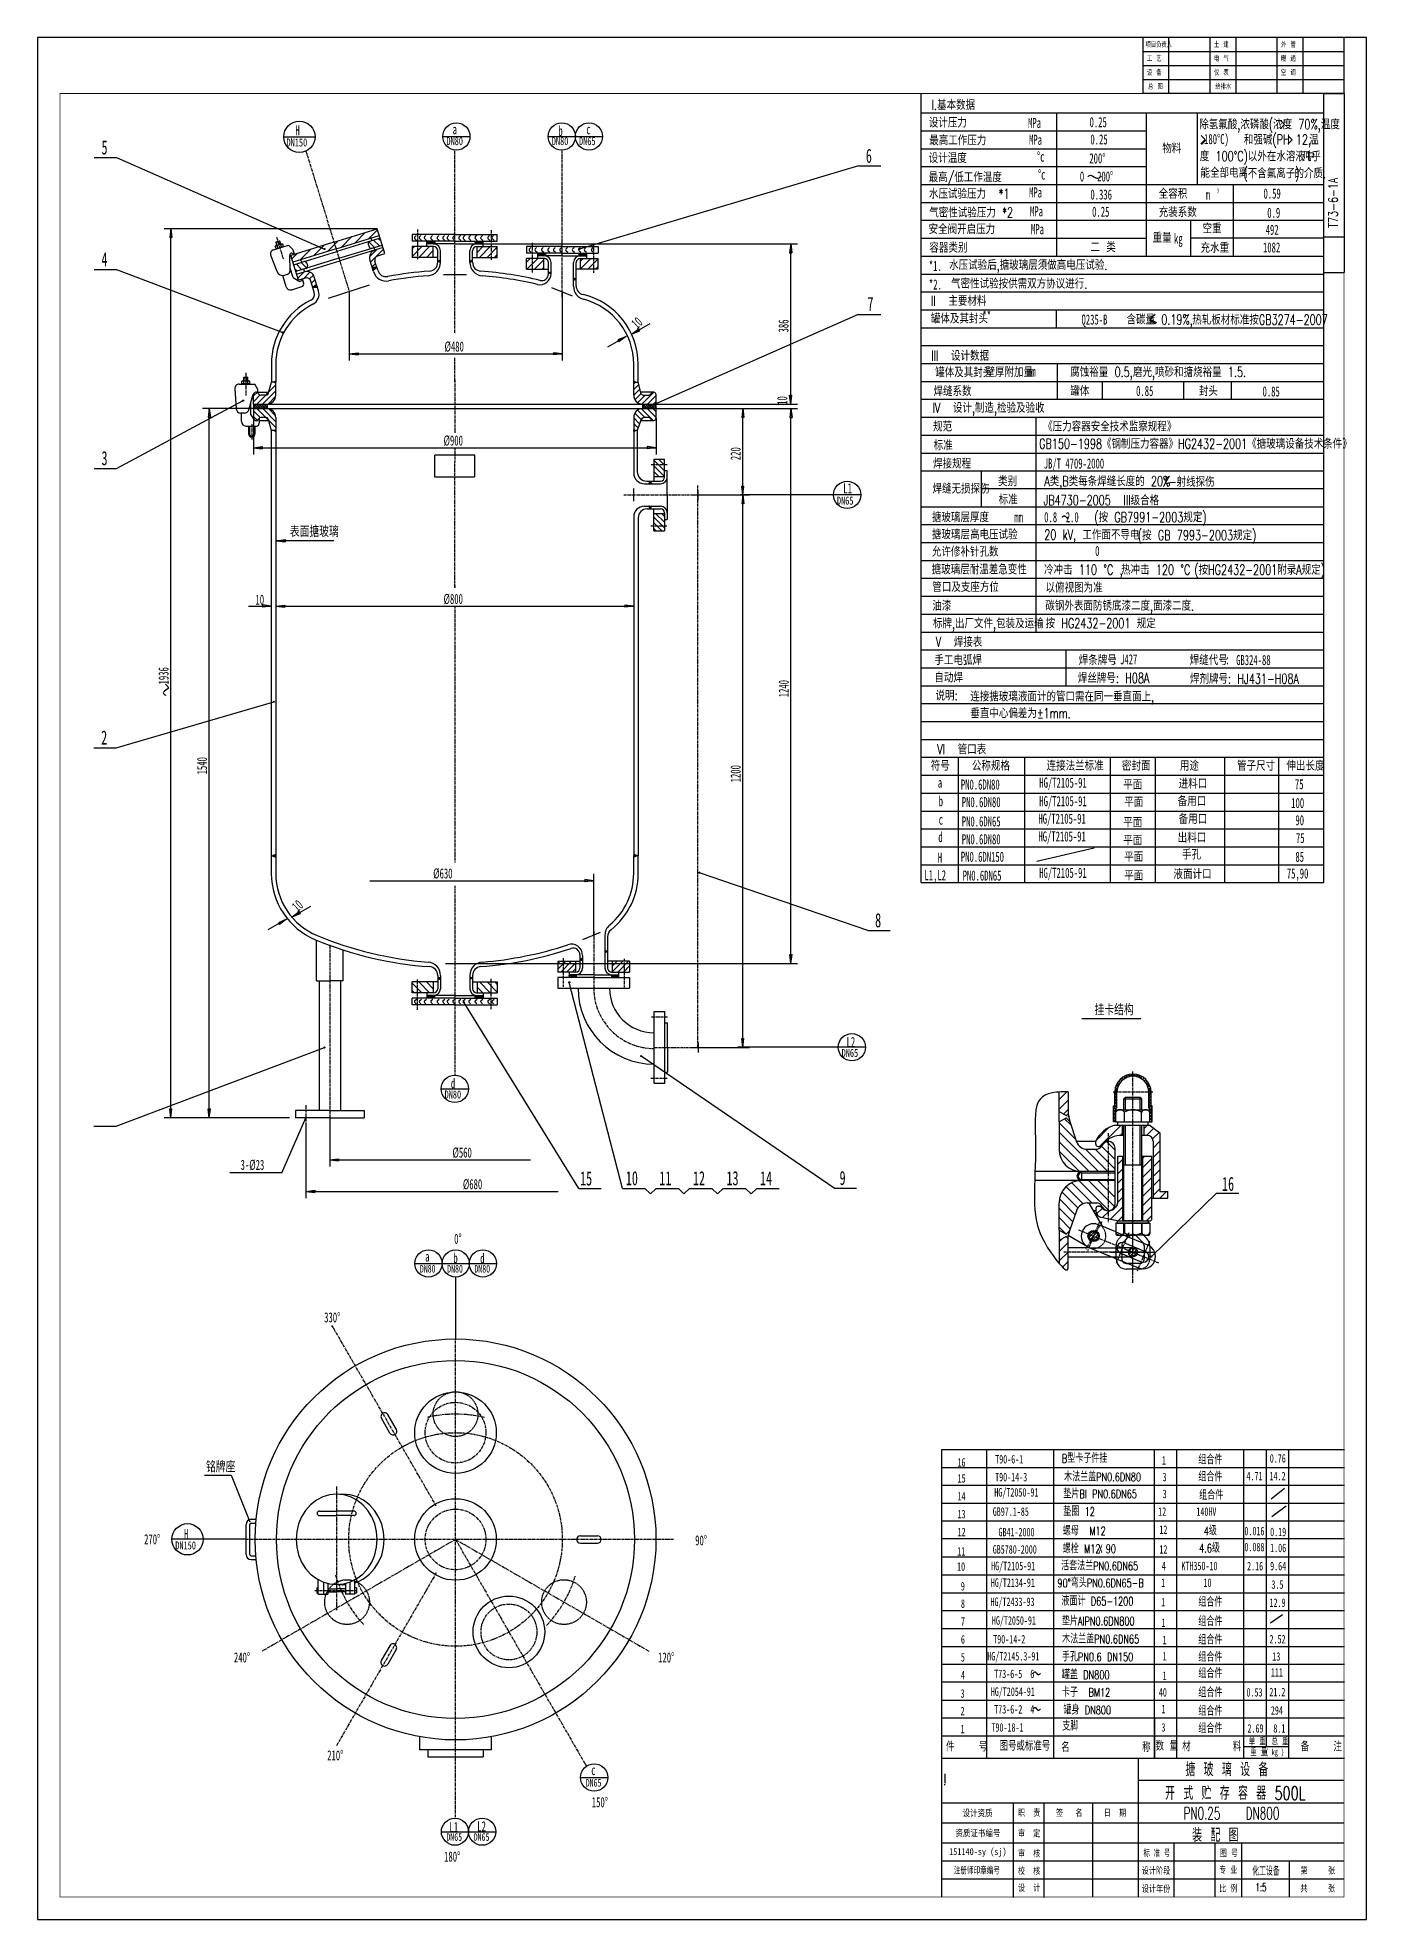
# Model space of a CAD drawing. Extents: x -841 to 590, y -221 to 620.
# Drawn here: x -4 to 590, y -221 to 620 of the extents above; entities outside this region: 1.
import ezdxf

# ---------------------------------------------------------------- set-up
doc = ezdxf.new("R2010")
doc.units = 0
doc.header["$MEASUREMENT"] = 0
for name, pattern in [('CENTER', [2, 1.25, -0.25, 0.25, -0.25]), ('HIDDEN', [0.375, 0.25, -0.125]), ('PHANTOM', [2.5, 1.25, -0.25, 0.25, -0.25, 0.25, -0.25])]:
    doc.linetypes.add(name, pattern=pattern)
doc.layers.get('0').update_dxf_attribs({"linetype": 'CONTINUOUS'})
for name, color, linetype in [('1', 1, 'CONTINUOUS'), ('2', 7, 'CENTER'), ('3', 7, 'HIDDEN'), ('4', 7, 'CONTINUOUS'), ('5', 7, 'CONTINUOUS'), ('6', 7, 'PHANTOM'), ('BZCC', 7, 'CONTINUOUS'), ('K1', 4, 'CONTINUOUS')]:
    doc.layers.add(name, color=color, linetype=linetype)
doc.styles.add('HZ', font='txt', dxfattribs={"width": 0.5, "bigfont": 'hzfs'})
doc.styles.add('HZFS', font='txt.shx', dxfattribs={"width": 0.75, "bigfont": 'hzfs.shx'})
doc.styles.add('ST', font='SimSun.ttf', dxfattribs={"width": 0.75})
doc.styles.get("Standard").update_dxf_attribs({"font": 'txt', "width": 0.35})
doc.dimstyles.get("Standard").update_dxf_attribs({"dimtxt": 0.18, "dimasz": 0.18, "dimexe": 0.18, "dimexo": 0.0625, "dimgap": 0.09, "dimtad": 0, "dimtih": 1, "dimtoh": 1, "dimdec": 4, "dimzin": 0, "dimdsep": 46, "dimtxsty": 'Standard', "dimcen": 0.09, "dimadec": 0, "dimazin": 0, "dimtfac": 1, "dimtdec": 4, "dimtofl": 0, "dimtmove": 0, "dimatfit": 3, "dimfxl": 1, "dimtolj": 1, "dimtzin": 0, "dimarcsym": 0})

msp = doc.modelspace()

# ---------------------------------------------------------------- texts
for s, height, style, width, p in [('项目负责人', 2.34375, 'HZFS', 0.75, (491.31114, 615.55256)), ('土 建', 2.34375, 'HZFS', 0.75, (521.90335, 615.55256)), ('外 管', 2.34375, 'HZFS', 0.75, (551.90335, 615.55256)), ('设 备', 2.34375, 'HZFS', 0.75, (491.90335, 603.05256)), ('工 艺', 2.34375, 'HZFS', 0.75, (491.90335, 609.30256)), ('仪 表', 2.34375, 'HZFS', 0.75, (521.90335, 603.05256)), ('电 气', 2.34375, 'HZFS', 0.75, (521.90335, 609.30256)), ('暖 通', 2.34375, 'HZFS', 0.75, (551.90335, 609.30256)), ('空 调', 2.34375, 'HZFS', 0.75, (551.90335, 603.05256)), ('总 图', 2.3438, 'HZFS', 0.75, (492.46753, 596.80256)), ('给排水', 2.3438, 'HZFS', 0.75, (522.46753, 596.80256)), ('件    号', 4, 'HZ', 0.7, (402.15252, -145.98973)), ('图号或标准号', 4, 'HZ', 0.7, (426.02787, -145.65165)), ('数 量', 4, 'HZ', 0.7, (495.80021, -145.65165)), ('备    注', 4, 'HZ', 0.7, (560.67919, -145.98973)), ('搪 玻 璃 设 备', 6, 'HZFS', 0.7, (509.1472, -157.08885)), ('开 式 贮 存 容 器 500L', 6, 'HZFS', 0.7, (500.03099, -167.64999)), ('设计资质', 3, 'ST', 0.8, (409.46766, -175.04359)), ('职  责', 3, 'ST', 0.75, (434.26899, -174.872)), ('签   名', 3, 'ST', 0.75, (451.28072, -174.872)), ('日  期', 3, 'ST', 0.75, (472.66843, -174.872)), ('PN0.25   DN800', 5.4, 'HZFS', 0.63, (508.2939, -176.39985)), ('资质证书编号', 3, 'ST', 0.8, (406.30107, -184.007)), ('审  定', 3, 'ST', 0.75, (434.26899, -184.07378)), ('装 配 图', 6, 'HZFS', 0.7, (512.14871, -186.40468)), ('151140-sy (sj)', 3, 'ST', 0.75, (403.48644, -192.26588)), ('审  核', 3, 'ST', 0.75, (434.26899, -193.05503)), ('标 准 号', 3, 'ST', 0.68, (490.39745, -192.88774)), ('图 号', 3, 'ST', 0.75, (524.46527, -192.88774)), ('注册师印章编号', 3, 'ST', 0.7, (405.60865, -200.61995)), ('校  核', 3, 'ST', 0.75, (434.26899, -200.9235)), ('设计阶段', 3, 'ST', 0.76, (489.58274, -200.75073)), ('专 业', 3, 'ST', 0.75, (524.21785, -200.4152)), ('化工设备', 3.6, 'HZFS', 0.63, (539.00881, -201.43531)), ('第     张 ', 3, 'ST', 0.75, (560.56971, -200.68419)), ('设  计', 3, 'ST', 0.75, (434.26899, -208.4235)), ('设计年份', 3, 'ST', 0.76, (489.61868, -208.82962)), ('比 例', 3, 'ST', 0.75, (524.22312, -208.68419)), ('1:5', 3.6, 'HZFS', 0.63, (540.49728, -208.5405)), ('共     张', 3, 'ST', 0.75, (560.56971, -208.68419))]:
    msp.add_text(s, height=height, dxfattribs=dict(style=style, width=width)).set_placement(p)
at = {"style": 'HZFS', "width": 0.75}
msp.add_text('T73-6-1A', height=4.2, rotation=90, dxfattribs=at).set_placement((577.22925, 534.91485))
at = {"layer": '5', "style": 'HZ', "width": 0.7}
for s, height, p in [('I.基本数据', 4.5, (395.68595, 587.6249)), ('设计压力', 4.5, (394.42267, 579.73368)), ('除氢氟酸,浓磷酸(浓度 70%%%,温度 ', 4.5, (515.3184, 578.96537)), ('最高工作压力', 4.5, (394.59098, 571.82318)), ('物料', 4.5, (498.79811, 568.23666)), ('和强碱(PH 12,', 4.5, (535.25025, 572.12464)), ('温', 4.5, (564.44624, 572.12464)), ('设计温度', 4.5, (394.37544, 563.91268)), ('度 100%%dC)以外在水溶液中', 4.5, (515.54473, 564.68561)), ('几乎', 4.5, (561.23311, 564.65623)), ('最高/低工作温度', 4.5, (394.32821, 555.32894)), ('能全部电离', 4.5, (515.87717, 557.33314)), ('(不含氟离子)', 4.5, (535.08368, 557.10681)), ('的介质.', 4.5, (557.88437, 557.10681)), ('水压试验压力  *1', 4.5, (394.49652, 547.92336)), ('全容积', 4.5, (497.20699, 547.91947)), ('气密性试验压力 *2', 4.5, (394.6176, 539.50793)), ('充装系数', 4.5, (497.20699, 539.71638)), ('安全阀开启压力', 4.5, (394.3076, 532.10235)), ('重量', 4.5, (494.47262, 528.3232)), ('空重', 4.5, (516.80326, 532.42474)), ('容器类别', 4.5, (394.69145, 523.85523)), ('二 类', 4.5, (466.68897, 524.08022)), ('充水重', 4.5, (515.89181, 523.76593)), ('水压试验后,搪玻璃层须做高电压试验.', 4.5, (403.50366, 516.11165)), ('II  主要材料', 4.5, (395.38817, 500.05496)), ('气密性试验按供需双方协议进行.', 4.5, (404.35821, 507.77704)), ('罐体及其封头', 4.5, (395.35645, 492.15061)), ('含碳量 0.19%%%,', 4.5, (482.79916, 491.72479)), ('热轧板材标准按GB3274-2007', 4.5, (512.19468, 491.62866)), ('III  设计数据', 4.5, (395.48991, 475.53985)), ('罐体及其封头', 4.5, (397.26977, 468.13982)), ('壁厚附加量', 4.5, (419.75007, 468.21788)), ('腐蚀裕量 0.5,', 4.5, (457.63082, 468.27727)), ('磨光,喷砂和搪烧裕量 1.5.', 4.5, (485.70333, 468.27727)), ('焊缝系数', 4.5, (396.51774, 459.70913)), ('罐体', 4.5, (457.67688, 459.77319)), (' 封头', 4.5, (512.34818, 459.76217)), ('IV  设计,制造,检验及验收', 4.5, (396.07358, 452.25817)), ('规范', 4.5, (396.32781, 443.92168)), ('《压力容器安全技术监察规程》', 4.5, (445.54797, 443.92168)), ('标准', 4.5, (396.58283, 435.5058)), ('GB150-1998《钢制压力容器》HG2432-2001《搪玻璃设备技术条件》', 4.5, (443.73734, 436.18423)), ('焊接规程', 4.5, (396.32781, 427.34494)), ('焊缝无损探伤', 4.5, (396.07278, 416.12376)), ('类别', 4.5, (425.40086, 419.43911)), ('A类,B类每条焊缝长度的 20%%% ', 4.5, (446.05803, 419.43911)), ('X-射线探伤', 4.5, (498.98925, 419.18268)), ('标准', 4.5, (425.65588, 411.27825)), ('JB4730-2005  III级合格', 4.5, (445.68302, 410.94476)), ('搪玻璃层厚度', 4.5, (395.81602, 403.3628)), ('(按 GB7991-2003规定)', 4.5, (468.44459, 403.3628)), ('表面搪玻璃', 5, (108.78498, 396.7448)), ('搪玻璃层高电压试验', 4.5, (395.81602, 395.67202)), ('20 kV, 工作面不导电', 4.5, (446.00034, 395.54514)), ('(按 GB 7993-2003规定)', 4.5, (487.86264, 395.29296)), ('允许修补针孔数', 4.5, (395.81602, 387.98125)), ('搪玻璃层耐温差急变性', 4.5, (395.71717, 380.05247)), ('冷冲击 110 %%dC ,', 4.5, (445.95772, 379.90772)), ('热冲击 120 %%dC', 4.5, (480.38211, 379.90772)), ('(按HG2432-2001附录A规定)', 4.5, (513.12992, 379.90772)), ('管口及支座方位', 4.5, (395.99718, 372.18148)), ('以俯视图为准', 4.5, (446.60742, 371.91084)), ('油漆', 4.5, (395.99718, 363.79155)), ('碳钢外表面防锈底漆二度,面漆二度.', 4.5, (446.5336, 363.82101)), ('标牌,出厂文件,包装及运输', 4.5, (396.26782, 355.9429)), ('按 HG2432-2001 规定', 4.5, (446.60742, 355.9429)), ('V  焊接表', 4.5, (397.56001, 347.61452)), ('手工电弧焊', 4.5, (396.91148, 339.50787)), ('自动焊', 4.5, (396.91148, 331.72548)), ('焊丝牌号: H08A ', 4.5, (461.04235, 331.48431)), ('焊条牌号', 4.5, (461.44044, 339.50787)), ('焊缝代号', 4.5, (511.05315, 339.50787)), ('说明:', 4.5, (397.41843, 323.69379)), ('连接搪玻璃液面计的管口需在同一垂直面上,', 4.5, (412.97601, 323.24199)), ('焊剂牌号: HJ431-H08A', 4.5, (511.17744, 331.1539)), ('垂直中心偏差为%%P1mm.', 4.5, (412.97601, 315.77749)), ('VI  管口表', 4.5, (398.2067, 299.63203)), ('符号', 4.5, (395.3042, 292.31349)), ('公称规格', 4.5, (413.67859, 292.31349)), ('连接法兰标准', 4.5, (447.074, 292.31349)), ('密封面', 4.5, (480.75451, 292.28742)), ('用途', 4.5, (506.66238, 292.28742)), ('管子尺寸', 4.5, (532.21942, 292.28742)), ('伸出长度', 4.5, (554.30791, 292.31338)), ('平面', 4.5, (481.35475, 283.87069)), ('进料口', 4.5, (506.10546, 284.2832)), ('平面', 4.5, (481.76726, 276.03296)), ('备用口', 4.5, (505.69295, 276.44547)), ('平面', 4.5, (481.35475, 266.9577)), ('备用口', 4.5, (506.08974, 268.50953)), ('平面', 4.5, (481.35475, 259.02176)), ('出料口', 4.5, (505.69295, 260.14144)), ('平面', 4.5, (481.76726, 251.58084)), ('手孔', 4.5, (507.618, 252.5964)), ('平面', 4.5, (481.76726, 243.22453)), ('液面计口', 4.5, (503.80718, 243.88455)), ('挂卡结构', 5, (468.51719, 182.98728)), ('铭牌座', 5, (71.29167, -21.26719)), ('B型卡子件挂', 3.8, (453.91585, -16.98679)), ('组合件', 3.8, (514.90537, -17.63102)), ('木法兰盖PN0.6DN80', 3.8, (454.88452, -25.26332)), ('组合件', 3.8, (514.90537, -25.26846)), ('垫片BI PN0.6DN65', 3.8, (454.53805, -32.83128)), ('组合件', 3.8, (515.27163, -33.48662)), ('垫圈 12', 3.8, (454.53805, -40.7153)), ('螺母  M12', 3.8, (454.28211, -49.36976)), ('4级', 3.8, (517.33379, -49.37213)), ('螺栓 M12 90', 3.8, (454.28211, -57.36976)), ('4.6级', 3.8, (515.27163, -57.10524)), ('活套法兰PN0.6DN65', 3.8, (453.56538, -65.0402)), ('90%%d弯头PN0.6DN65-B', 3.8, (451.94857, -72.66748)), ('液面计 D65-1200', 3.8, (453.70793, -80.79214)), ('组合件', 3.8, (514.90537, -81.21926)), ('垫片AIPN0.6DN800', 3.8, (453.91585, -89.68319)), ('组合件', 3.8, (514.90537, -89.89772)), ('木法兰盖PN0.6DN65', 3.8, (454.02709, -97.71575)), ('组合件', 3.8, (514.90537, -98.14637)), ('手孔PN0.6 DN150', 3.8, (453.91585, -105.68319)), ('组合件', 3.8, (514.90537, -105.87948)), ('组合件', 3.8, (514.90537, -113.09705)), ('罐盖 DN800', 3.8, (453.91585, -113.68319)), ('卡子  BM12', 3.8, (453.91585, -121.52582)), ('组合件', 3.8, (514.90537, -121.70386)), ('罐身 DN800', 3.8, (454.58713, -129.43697)), ('组合件', 3.8, (514.90537, -129.95251)), ('支脚', 3.8, (454.07159, -136.65453)), ('组合件', 3.8, (514.90537, -137.68562)), ('名', 4, (453.62557, -146.2397)), ('称', 4, (489.79994, -146.2397)), ('材', 4, (507.71809, -145.90162)), ('料', 4, (530.36934, -145.90162)), ('单 重', 3, (537.46898, -143.19699)), ('总 重', 3, (547.61133, -143.19699)), ('重 量', 3, (538.14514, -147.93009))]:
    msp.add_text(s, height=height, dxfattribs=at).set_placement(p)
at = {"layer": '5', "width": 0.63}
for s, height, p in [('H', 4.5, (111.2904, 576.29695)), ('b', 4.5, (228.82262, 575.97717)), ('MPa', 4.5, (438.78354, 579.57287)), ('0.25', 4.5, (466.27798, 579.90485)), ('5', 6.3, (24.58308, 567.74045)), ('DN150', 3.6, (107.28808, 571.2806)), ('DN80', 3.6, (178.78546, 571.89456)), ('a', 4.5, (181.54999, 576.70537)), ('DN80', 3.6, (225.88252, 571.89456)), ('DN65', 3.6, (238.04325, 571.89456)), ('c', 4.5, (241.33432, 576.72975)), ('MPa', 4.5, (439.22748, 572.02587)), ('0.25', 4.5, (466.66299, 572.20463)), (' 180%%dC)', 4.5, (515.55463, 572.35097)), ('6', 6.3, (366.26976, 563.996)), ('%%dc', 4.5, (442.77901, 564.47887)), ('200%%d', 4.5, (466.17825, 563.73439)), ('%%dc', 4.5, (443.22295, 556.48793)), ('0   200%%d', 4.5, (461.94313, 555.64916)), ('MPa', 4.5, (439.22748, 548.49699)), ('0.336', 4.5, (466.66299, 547.56393)), ('m', 4.5, (518.17044, 547.46374)), ('3', 1.8, (523.18344, 550.65384)), ('0.59', 4.5, (544.04083, 547.98822)), ('MPa', 4.5, (439.67142, 540.0621)), ('0.25', 4.5, (467.43301, 539.86371)), ('0.9', 4.5, (545.7223, 539.40405)), ('MPa', 4.5, (440.11536, 532.07116)), ('kg', 4.5, (504.0429, 527.86747)), ('492', 4.5, (545.01121, 531.8099)), ('4', 6.3, (24.58308, 517.7276)), ('1082', 4.5, (543.81296, 523.90146)), ('*1.', 4.5, (394.47148, 515.65801)), ('*2.', 4.5, (394.47148, 507.3599)), ('7', 6.3, (366.98128, 497.81155)), ('**', 4.5, (418.38422, 493.27943)), ('Q235-B', 4.5, (462.6787, 491.67801)), ('%%C480', 4.5, (177.92986, 479.63321)), ('mm', 4.5, (438.3557, 468.43662)), ('0.85', 4.5, (487.08617, 459.77319)), ('0.85', 4.5, (543.60697, 459.55786)), ('%%C900', 4.5, (177.49889, 437.62772)), ('3', 6.3, (24.58308, 428.81585)), ('JB/T 4709-2000', 4.5, (445.803, 427.34494)), ('L1', 4.5, (356.19151, 416.24136)), ('DN65', 3.6, (353.34231, 411.22501)), ('mm', 4.5, (432.63467, 403.3628)), ('0.8  2.0', 4.5, (446.00034, 403.3628)), ('0', 4.5, (468.76845, 388.26299)), ('10', 4.5, (93.41779, 366.48295)), ('%%C800', 4.5, (177.49889, 366.82106)), (':', 4.5, (476.68095, 339.83214)), ('J427', 4.5, (479.92361, 339.83214)), (':', 4.5, (526.94219, 339.83214)), ('GB324-88', 4.5, (531.80619, 339.50787)), ('2', 6.3, (24.43113, 303.97908)), ('a', 4.5, (398.43988, 284.69571)), ('PN0.6DN80', 4.5, (408.75268, 283.87069)), ('HG/T2105-91', 4.5, (443.81618, 284.69571)), ('75', 4.5, (558.07591, 284.01962)), ('b', 4.5, (398.8524, 276.44547)), ('PN0.6DN80', 4.5, (409.16519, 276.03296)), ('HG/T2105-91', 4.5, (443.81618, 276.44547)), ('100', 4.5, (556.44246, 275.61902)), ('c', 4.5, (398.8524, 268.19524)), ('PN0.6DN65', 4.5, (409.16519, 267.37022)), ('HG/T2105-91', 4.5, (443.40367, 268.60775)), ('90', 4.5, (558.30926, 267.91847)), ('d', 4.5, (398.67561, 260.4243)), ('PN0.6DN80', 4.5, (409.16519, 259.43427)), ('HG/T2105-91', 4.5, (443.40367, 260.67181)), ('75', 4.5, (558.54261, 259.98458)), ('H', 4.5, (398.43988, 251.21547)), ('PN0.6DN150', 4.5, (408.75268, 251.58084)), ('85', 4.5, (558.30926, 251.58398)), ('%%C630', 4.5, (172.85509, 244.138)), ('L1,L2', 4.5, (392.45793, 243.34524)), ('PN0.6DN65', 4.5, (409.54234, 243.17738)), ('HG/T2105-91', 4.5, (443.78082, 244.41492)), ('75,90', 4.5, (554.4631, 244.11678)), ('8', 6.3, (370.4185, 222.32719)), ('L2', 4.5, (357.65691, 168.77939)), ('DN65', 3.6, (355.43629, 164.39163)), ('d', 4.5, (180.77347, 150.30899)), ('DN80', 3.6, (177.9423, 145.78931)), ('3-%%C23', 4.5, (86.78123, 113.90258)), ('%%C560', 4.5, (181.48184, 119.39444)), ('%%C680', 4.5, (186.13713, 105.26421)), ('15', 6.3, (238.51197, 106.93447)), ('10', 6.3, (258.96787, 107.01453)), ('11', 6.3, (273.96787, 107.01453)), ('12', 6.3, (288.96787, 107.01453)), ('13', 6.3, (303.96787, 107.01453)), ('14', 6.3, (318.96787, 107.01453)), ('9', 6.3, (354.52335, 107.12831)), ('16', 6.3, (525.50518, 104.51701)), ('0%%d', 4.5, (182.23921, 80.86407)), ('a', 4.5, (169.25819, 72.9057)), ('b', 4.5, (181.89371, 72.2532)), ('d', 4.5, (193.89148, 72.09486)), ('DN80', 3.42, (166.89178, 67.99062)), ('DN80', 3.42, (179.11118, 67.99062)), ('DN80', 3.42, (191.27987, 67.99062)), ('330%%d', 4.5, (124.12835, 45.72764)), ('16', 3.8, (407.26694, -18.71274)), ('T90-6-1', 3.8, (424.09969, -17.32169)), ('1', 3.8, (498.63185, -17.8101)), ('0.76', 3.8, (546.83903, -16.90926)), ('15', 3.8, (407.26694, -25.85389)), ('T90-14-3', 3.8, (424.07798, -25.30864)), ('3', 3.8, (498.92361, -25.26846)), ('4.71', 3.8, (536.4441, -24.86365)), ('14.2', 3.8, (546.73321, -24.86365)), ('14', 3.8, (407.26694, -33.85389)), ('HG/T2050-91', 3.8, (423.71867, -32.11455)), ('3', 3.8, (498.9753, -32.83128)), ('13', 3.8, (407.26694, -41.85389)), ('GB97.1-85', 3.8, (423.00194, -40.7153)), ('12', 3.8, (496.96997, -40.7153)), ('140HV', 3.8, (514.02662, -40.7153)), ('270%%d', 4.5, (43.62891, -53.46069)), ('H', 4.5, (61.4639, -51.04731)), ('90%%d', 4.5, (289.98508, -53.93251)), ('12', 3.8, (407.26694, -49.85389)), ('GB41-2000', 3.8, (425.56758, -49.88767)), ('12', 3.8, (497.48573, -48.85659)), ('0.016', 3.8, (535.49879, -49.40807)), ('0.19', 3.8, (547.00591, -49.80487)), ('DN150', 3.6, (57.5564, -55.73249)), ('11', 3.8, (407.15982, -58.50685)), ('GB5780-2000', 3.8, (422.98988, -57.62078)), ('X', 3.8, (470.31829, -57.40394)), ('12', 3.8, (497.48573, -57.62078)), ('0.088', 3.8, (535.49879, -56.55042)), ('1.06', 3.8, (547.00591, -56.94722)), ('10', 3.8, (407.04072, -65.26574)), ('HG/T2105-91', 3.8, (422.27315, -65.00608)), ('4', 3.8, (498.57315, -65.00608)), ('KTH350-10', 3.8, (507.33733, -65.00608)), ('2.16', 3.8, (536.68918, -65.09029)), ('9.64', 3.8, (547.00591, -65.09029)), ('9', 3.8, (408.73772, -74.08605)), ('HG/T2134-91', 3.8, (422.14989, -72.45724)), ('1', 3.8, (498.28367, -72.50815)), ('10', 3.8, (517.2185, -72.50815)), ('3.5', 3.8, (547.59063, -73.30817)), ('8', 3.8, (408.78395, -81.82981)), ('HG/T2433-93', 3.8, (421.97783, -81.025)), ('1', 3.8, (498.28367, -81.18661)), ('12.9', 3.8, (546.73321, -81.45371)), ('7', 3.8, (408.78395, -89.82981)), ('HG/T2050-91', 3.8, (422.62361, -89.38218)), ('1', 3.8, (498.40807, -90.41326)), ('6', 3.8, (408.78395, -97.82981)), ('T90-14-2', 3.8, (423.22056, -97.76107)), ('1', 3.8, (498.92361, -98.14637)), ('2.52', 3.8, (546.73321, -97.74479)), ('240%%d', 4.5, (83.77046, -106.26625)), ('120%%d', 4.5, (273.41882, -106.26625)), ('5', 3.8, (408.78395, -105.82981)), ('HG/T2145.3-91', 3.8, (420.56145, -105.36394)), ('1', 3.8, (498.92361, -105.36394)), ('111', 3.8, (547.3377, -112.60673)), ('13', 3.8, (547.97026, -105.46162)), ('4', 3.8, (408.78395, -113.82981)), ('HG/T2054-91', 3.8, (422.10807, -121.18832)), ('T73-6-5  6', 3.8, (423.66012, -113.24357)), ('40', 3.8, (497.26303, -121.47594)), ('1', 3.8, (498.92361, -114.12813)), ('0.53', 3.8, (536.42782, -121.47594)), ('21.2', 3.8, (546.65995, -121.34027)), ('3', 3.8, (408.61754, -122.02223)), ('2', 3.8, (408.61754, -129.88631)), ('T73-6-2  4', 3.8, (423.66012, -129.06795)), ('1', 3.8, (498.40807, -128.92143)), ('294', 3.8, (547.3377, -129.59788)), ('1', 3.8, (408.61754, -137.88631)), ('T90-18-1', 3.8, (422.40654, -137.18635)), ('3', 3.8, (498.40807, -137.17007)), ('2.69', 3.8, (536.87282, -137.61507)), ('8.1', 3.8, (548.44806, -137.61507)), ('210%%d', 4.5, (125.48768, -150.02687)), ('( kg )', 2.7, (544.90671, -147.59201)), ('DN65', 3.42, (241.03291, -161.73414)), ('c', 4.5, (243.50119, -156.58843)), ('150%%d', 4.5, (243.7671, -170.94759)), ('DN65', 3.42, (178.74728, -185.97169)), ('L1', 4.5, (180.15315, -182.01714)), ('DN65', 3.42, (190.96667, -185.97169)), ('L2', 4.5, (192.58027, -181.70925)), ('180%%d', 4.5, (177.75272, -195.27014))]:
    msp.add_text(s, height=height, dxfattribs=at).set_placement(p)
for s, rotation, p in [('10', 42.510447, (264.02108, 489.49678)), ('386', 90, (331.68698, 488.16563)), ('10', 90, (331.12408, 455.80857)), ('220', 90, (310.29476, 431.08425)), ('1936', 90, (54.56497, 330.85283)), ('1240', 90, (331.78466, 325.12304)), ('1540', 90, (71.75689, 290.65269)), ('1200', 90, (310.29476, 287.08582)), ('10', 42.510447, (112.27852, 229.01315))]:
    msp.add_text(s, height=4.5, rotation=rotation, dxfattribs=at).set_placement(p)

# ---------------------------------------------------------------- blocks, each defined once
blk = doc.blocks.new('*D0')
at = {"layer": '1'}
for p, q in [((-360.299564, 445.529947), (-360.271645, 445.557865)), ((-360.299564, 445.445094), (-360.211366, 445.533292)), ((-360.299564, 445.360241), (-360.151087, 445.508718)), ((-359.812357, 445.003059), (-360.299564, 445.490266)), ((-360.299564, 445.275388), (-360.090808, 445.484144)), ((-360.299564, 445.190535), (-360.030529, 445.45957)), ((-360.299564, 445.105683), (-359.97025, 445.434996)), ((-360.299564, 445.02083), (-359.909971, 445.410423)), ((-359.872636, 444.978485), (-360.299564, 445.405413)), ((-360.299564, 444.935977), (-359.849692, 445.385849)), ((-360.299564, 444.851124), (-359.789413, 445.361275)), ((-359.932915, 444.953912), (-360.299564, 445.320561)), ((-359.993194, 444.929338), (-360.299564, 445.235708)), ((-360.053473, 444.904764), (-360.299564, 445.150855)), ((-360.113752, 444.88019), (-360.299564, 445.066002)), ((-360.174031, 444.855617), (-360.299564, 444.981149)), ((-360.23431, 444.831043), (-360.299564, 444.896297)), ((-360.294589, 444.806469), (-360.299564, 444.811444)), ((-359.752078, 445.027633), (-360.28965, 445.565206)), ((-360.235124, 444.830711), (-359.729134, 445.336701)), ((-359.691799, 445.052207), (-360.146398, 445.506806)), ((-360.091872, 444.88911), (-359.668855, 445.312128)), ((-359.63152, 445.076781), (-360.003146, 445.448407)), ((-359.94862, 444.947509), (-359.608576, 445.287554)), ((-359.571241, 445.101354), (-359.859894, 445.390008)), ((-359.805368, 445.005908), (-359.548297, 445.26298)), ((-359.510962, 445.125928), (-359.716642, 445.331609)), ((-359.662116, 445.064307), (-359.488018, 445.238406)), ((-359.450683, 445.150502), (-359.57339, 445.27321)), ((-359.518865, 445.122706), (-359.427739, 445.213832)), ((-359.390404, 445.175076), (-359.430139, 445.214811)), ((-359.375613, 445.181106), (-359.36746, 445.189259))]:
    blk.add_line(p, q, dxfattribs=at)
blk = doc.blocks.new('*D1')
at = {"layer": '1'}
for p, q in [((-360.294589, 467.247298), (-360.299564, 467.242324)), ((-360.23431, 467.222725), (-360.299564, 467.157471)), ((-360.299564, 467.202643), (-359.789413, 466.692492)), ((-360.174031, 467.198151), (-360.299564, 467.072618)), ((-360.113752, 467.173577), (-360.299564, 466.987765)), ((-360.053473, 467.149003), (-360.299564, 466.902912)), ((-359.993194, 467.12443), (-360.299564, 466.81806)), ((-360.299564, 467.11779), (-359.849692, 466.667919)), ((-359.932915, 467.099856), (-360.299564, 466.733207)), ((-359.872636, 467.075282), (-360.299564, 466.648354)), ((-359.812357, 467.050708), (-360.299564, 466.563501)), ((-360.299564, 467.032938), (-359.909971, 466.643345)), ((-360.299564, 466.948085), (-359.97025, 466.618771)), ((-360.299564, 466.863232), (-360.030529, 466.594197)), ((-360.299564, 466.778379), (-360.090808, 466.569623)), ((-360.299564, 466.693526), (-360.151087, 466.54505)), ((-360.299564, 466.608674), (-360.211366, 466.520476)), ((-360.299564, 466.523821), (-360.271645, 466.495902)), ((-359.752078, 467.026134), (-360.28965, 466.488562)), ((-360.235124, 467.223057), (-359.729134, 466.717066)), ((-359.691799, 467.001561), (-360.146398, 466.546961)), ((-360.091872, 467.164658), (-359.668855, 466.74164)), ((-359.63152, 466.976987), (-360.003146, 466.60536)), ((-359.94862, 467.106258), (-359.608576, 466.766214)), ((-359.571241, 466.952413), (-359.859894, 466.663759)), ((-359.805368, 467.047859), (-359.548297, 466.790787)), ((-359.510962, 466.927839), (-359.716642, 466.722158)), ((-359.662116, 466.98946), (-359.488018, 466.815361)), ((-359.450683, 466.903265), (-359.57339, 466.780558)), ((-359.518865, 466.931061), (-359.427739, 466.839935)), ((-359.390404, 466.878692), (-359.430139, 466.838957)), ((-359.375613, 466.872662), (-359.36746, 466.864509))]:
    blk.add_line(p, q, dxfattribs=at)
blk = doc.blocks.new('*D2')
at = {"layer": '4'}
for p, q in [((-358.598523, 454.307178), (-355.318228, 451.026884)), ((-356.748481, 455.002722), (-351.379685, 449.633925)), ((-350.343855, 451.143679), (-354.227059, 455.026884)), ((-350.309491, 453.6549), (-351.681475, 455.026884)), ((-357.980608, 451.143679), (-359.806214, 452.969286))]:
    blk.add_line(p, q, dxfattribs=at)
blk = doc.blocks.new('*D3')
at = {"layer": '4'}
for p, q in [((-357.658185, 448.275671), (-360.309491, 450.926978)), ((-359.005857, 447.077759), (-360.309491, 448.381393)), ((-357.980608, 451.143679), (-356.977206, 450.140277))]:
    blk.add_line(p, q, dxfattribs=at)
blk = doc.blocks.new('*D4')
at = {"layer": '4'}
for p, q in [((-360.309491, 445.835809), (-359.866302, 445.392621)), ((-358.310898, 446.382801), (-359.005857, 447.077759))]:
    blk.add_line(p, q, dxfattribs=at)
blk = doc.blocks.new('*D5')
at = {"layer": '4'}
for p, q in [((-357.980608, 460.767391), (-359.806214, 458.941785)), ((-358.598523, 457.603892), (-355.318228, 460.884187)), ((-356.748481, 456.908349), (-351.379685, 462.277145)), ((-350.343855, 460.767391), (-354.227059, 456.884187)), ((-350.309491, 458.256171), (-351.681475, 456.884187))]:
    blk.add_line(p, q, dxfattribs=at)
blk = doc.blocks.new('*D6')
at = {"layer": '4'}
for p, q in [((-346.499564, 427.153533), (-351.299564, 431.953533)), ((-346.519339, 424.627724), (-351.299564, 429.407949)), ((-346.499564, 429.699118), (-349.22817, 432.427724)), ((-346.499564, 432.244702), (-346.682586, 432.427724)), ((-349.064923, 424.627724), (-351.299564, 426.862364)), ((-346.499564, 401.697689), (-351.299564, 406.497689)), ((-347.775183, 400.427724), (-351.299564, 403.952105)), ((-346.499564, 404.243274), (-350.484014, 408.227724)), ((-346.499564, 406.788858), (-347.93843, 408.227724)), ((-350.320768, 400.427724), (-351.299564, 401.40652))]:
    blk.add_line(p, q, dxfattribs=at)
blk = doc.blocks.new('*D7')
at = {"layer": '1'}
for p, q in [((-353.434861, 421.427724), (-353.544793, 421.537657)), ((-353.53018, 421.565368), (-352.770477, 422.325072)), ((-353.498119, 421.427724), (-352.703055, 422.222787)), ((-353.265155, 421.427724), (-353.486201, 421.64877)), ((-353.095449, 421.427724), (-353.427608, 421.759883)), ((-352.925744, 421.427724), (-353.369015, 421.870996)), ((-353.340853, 421.924401), (-352.837898, 422.427356)), ((-353.328413, 421.427724), (-352.635634, 422.120503)), ((-352.756038, 421.427724), (-353.310422, 421.982108)), ((-352.586333, 421.427724), (-353.25183, 422.093221)), ((-352.416627, 421.427724), (-353.193237, 422.204334)), ((-353.158707, 421.427724), (-352.568213, 422.018219)), ((-353.151526, 422.283434), (-352.90532, 422.52964)), ((-352.246921, 421.427724), (-353.134644, 422.315447)), ((-352.375794, 421.726302), (-353.076052, 422.42656)), ((-352.703988, 422.224202), (-353.017459, 422.537673)), ((-352.989002, 421.427724), (-352.500791, 421.915935)), ((-352.819296, 421.427724), (-352.43337, 421.813651)), ((-352.649591, 421.427724), (-352.365949, 421.711366)), ((-352.479885, 421.427724), (-352.298527, 421.609082)), ((-352.310179, 421.427724), (-352.231106, 421.506798))]:
    blk.add_line(p, q, dxfattribs=at)
blk = doc.blocks.new('*D8')
at = {"layer": '1'}
for p, q in [((-353.434861, 411.470892), (-353.544793, 411.360959)), ((-353.53018, 411.333248), (-352.770477, 410.573544)), ((-353.498119, 411.470892), (-352.703055, 410.675828)), ((-353.265155, 411.470892), (-353.486201, 411.249846)), ((-353.095449, 411.470892), (-353.427608, 411.138733)), ((-352.925744, 411.470892), (-353.369015, 411.02762)), ((-353.340853, 410.974215), (-352.837898, 410.47126)), ((-353.328413, 411.470892), (-352.635634, 410.778113)), ((-352.756038, 411.470892), (-353.310422, 410.916507)), ((-352.586333, 411.470892), (-353.25183, 410.805395)), ((-352.416627, 411.470892), (-353.193237, 410.694282)), ((-353.158707, 411.470892), (-352.568213, 410.880397)), ((-353.151526, 410.615182), (-352.90532, 410.368976)), ((-352.246921, 411.470892), (-353.134644, 410.583169)), ((-352.375794, 411.172314), (-353.076052, 410.472056)), ((-352.703988, 410.674414), (-353.017459, 410.360943)), ((-352.989002, 411.470892), (-352.500791, 410.982681)), ((-352.819296, 411.470892), (-352.43337, 411.084965)), ((-352.649591, 411.470892), (-352.365949, 411.18725)), ((-352.479885, 411.470892), (-352.298527, 411.289534)), ((-352.310179, 411.470892), (-352.231106, 411.391818))]:
    blk.add_line(p, q, dxfattribs=at)
blk = doc.blocks.new('*D9')
at = {"layer": '4'}
for p, q in [((-360.309491, 466.075262), (-359.866302, 466.51845)), ((-358.310898, 465.528269), (-358.029585, 465.809583))]:
    blk.add_line(p, q, dxfattribs=at)
blk = doc.blocks.new('*D10')
at = {"layer": '4'}
for p, q in [((-360.309491, 463.529677), (-358.029585, 465.809583)), ((-357.658185, 463.635399), (-360.309491, 460.984093)), ((-357.980608, 460.767391), (-356.977206, 461.770793))]:
    blk.add_line(p, q, dxfattribs=at)
blk = doc.blocks.new('*D11')
at = {"layer": '5'}
for p, q in [((-356.407167, 455.594151), (-354.974433, 457.026884)), ((-356.407167, 456.725521), (-356.105804, 457.026884)), ((-355.496833, 455.026884), (-356.407167, 455.937218)), ((-354.365462, 455.026884), (-356.365462, 457.026884)), ((-355.843063, 455.026884), (-353.843063, 457.026884)), ((-353.234091, 455.026884), (-355.234091, 457.026884)), ((-354.711692, 455.026884), (-352.711692, 457.026884)), ((-352.10272, 455.026884), (-354.10272, 457.026884)), ((-353.580321, 455.026884), (-351.580321, 457.026884)), ((-350.971349, 455.026884), (-352.971349, 457.026884)), ((-352.44895, 455.026884), (-350.44895, 457.026884)), ((-350.309491, 455.496396), (-351.839978, 457.026884)), ((-351.317579, 455.026884), (-350.309491, 456.034972)), ((-350.309491, 456.627767), (-350.708607, 457.026884))]:
    blk.add_line(p, q, dxfattribs=at)
blk = doc.blocks.new('*D12')
at = {"layer": '1'}
for p, q in [((-521.174608, 445.161168), (-521.211088, 445.197648)), ((-521.188144, 445.166686), (-521.120082, 445.234748)), ((-521.031356, 445.102769), (-521.150809, 445.222222)), ((-521.127865, 445.142112), (-520.97683, 445.293148)), ((-520.888104, 445.04437), (-521.09053, 445.246796)), ((-521.067586, 445.117539), (-520.833578, 445.351547)), ((-520.744852, 444.98597), (-521.030251, 445.27137)), ((-521.007307, 445.092965), (-520.690326, 445.409946)), ((-520.6016, 444.927571), (-520.969972, 445.295943)), ((-520.947028, 445.068391), (-520.547074, 445.468345)), ((-520.458348, 444.869172), (-520.909693, 445.320517)), ((-520.886749, 445.043817), (-520.403822, 445.526744)), ((-520.315096, 444.810773), (-520.849414, 445.345091)), ((-520.82647, 445.019243), (-520.299564, 445.54615)), ((-520.299564, 444.880093), (-520.789135, 445.369665)), ((-520.766191, 444.99467), (-520.299564, 445.461297)), ((-520.299564, 444.964946), (-520.728856, 445.394238)), ((-520.705912, 444.970096), (-520.299564, 445.376444)), ((-520.299564, 445.049799), (-520.668577, 445.418812)), ((-520.645633, 444.945522), (-520.299564, 445.291592)), ((-520.299564, 445.134652), (-520.608298, 445.443386)), ((-520.585354, 444.920948), (-520.299564, 445.206739)), ((-520.299564, 445.219504), (-520.548019, 445.46796)), ((-520.525075, 444.896375), (-520.299564, 445.121886)), ((-520.299564, 445.304357), (-520.48774, 445.492534)), ((-520.464796, 444.871801), (-520.299564, 445.037033)), ((-520.299564, 445.38921), (-520.427461, 445.517107)), ((-520.404517, 444.847227), (-520.299564, 444.95218)), ((-520.299564, 445.474063), (-520.367182, 445.541681)), ((-520.344238, 444.822653), (-520.299564, 444.867327)), ((-520.299564, 445.558916), (-520.306903, 445.566255))]:
    blk.add_line(p, q, dxfattribs=at)
blk = doc.blocks.new('*D13')
at = {"layer": '1'}
for p, q in [((-521.174608, 466.8926), (-521.211088, 466.856119)), ((-521.188144, 466.887081), (-521.120082, 466.819019)), ((-521.031356, 466.950999), (-521.150809, 466.831545)), ((-521.127865, 466.911655), (-520.97683, 466.76062)), ((-520.888104, 467.009398), (-521.09053, 466.806972)), ((-521.067586, 466.936229), (-520.833578, 466.702221)), ((-520.744852, 467.067797), (-521.030251, 466.782398)), ((-521.007307, 466.960803), (-520.690326, 466.643822)), ((-520.6016, 467.126196), (-520.969972, 466.757824)), ((-520.947028, 466.985376), (-520.547074, 466.585422)), ((-520.458348, 467.184595), (-520.909693, 466.73325)), ((-520.886749, 467.00995), (-520.403822, 466.527023)), ((-520.315096, 467.242994), (-520.849414, 466.708677)), ((-520.82647, 467.034524), (-520.299564, 466.507617)), ((-520.299564, 467.173674), (-520.789135, 466.684103)), ((-520.766191, 467.059098), (-520.299564, 466.59247)), ((-520.299564, 467.088821), (-520.728856, 466.659529)), ((-520.705912, 467.083672), (-520.299564, 466.677323)), ((-520.299564, 467.003969), (-520.668577, 466.634955)), ((-520.645633, 467.108245), (-520.299564, 466.762176)), ((-520.299564, 466.919116), (-520.608298, 466.610381)), ((-520.585354, 467.132819), (-520.299564, 466.847029)), ((-520.299564, 466.834263), (-520.548019, 466.585808)), ((-520.525075, 467.157393), (-520.299564, 466.931882)), ((-520.299564, 466.74941), (-520.48774, 466.561234)), ((-520.464796, 467.181967), (-520.299564, 467.016734)), ((-520.299564, 466.664557), (-520.427461, 466.53666)), ((-520.404517, 467.206541), (-520.299564, 467.101587)), ((-520.299564, 466.579705), (-520.367182, 466.512086)), ((-520.344238, 467.231114), (-520.299564, 467.18644)), ((-520.299564, 466.494852), (-520.306903, 466.487512))]:
    blk.add_line(p, q, dxfattribs=at)
blk = doc.blocks.new('*D14')
at = {"layer": '4'}
for p, q in [((-528.653262, 455.002722), (-520.289637, 446.639097)), ((-526.131839, 455.026884), (-520.289637, 449.184681)), ((-523.586255, 455.026884), (-520.366466, 451.807094)), ((-527.223008, 451.026884), (-530.289637, 454.093512)), ((-528.515081, 449.773372), (-530.289637, 451.547928))]:
    blk.add_line(p, q, dxfattribs=at)
blk = doc.blocks.new('*D15')
at = {"layer": '4'}
for p, q in [((-528.653262, 457.224404), (-520.289637, 465.588029)), ((-526.131839, 457.200242), (-520.289637, 463.042445)), ((-528.515081, 462.453754), (-530.289637, 460.679198)), ((-527.223008, 461.200242), (-530.289637, 458.133614)), ((-523.586255, 457.200242), (-520.366466, 460.420032))]:
    blk.add_line(p, q, dxfattribs=at)
blk = doc.blocks.new('*D16')
at = {"layer": '5'}
for p, q in [((-530.289637, 455.578116), (-528.840869, 457.026884)), ((-530.289637, 456.709487), (-529.97224, 457.026884)), ((-529.363268, 455.026884), (-530.289637, 455.953252)), ((-528.231897, 455.026884), (-530.231897, 457.026884)), ((-529.709498, 455.026884), (-527.709498, 457.026884)), ((-527.100526, 455.026884), (-529.100526, 457.026884)), ((-528.578127, 455.026884), (-526.578127, 457.026884)), ((-525.969156, 455.026884), (-527.969156, 457.026884)), ((-527.446756, 455.026884), (-525.446756, 457.026884)), ((-524.837785, 455.026884), (-526.837785, 457.026884)), ((-526.315386, 455.026884), (-524.315386, 457.026884)), ((-524.191961, 455.512431), (-525.706414, 457.026884)), ((-525.184015, 455.026884), (-524.191961, 456.018938)), ((-524.191961, 456.643802), (-524.575043, 457.026884))]:
    blk.add_line(p, q, dxfattribs=at)
blk = doc.blocks.new('*D17')
at = {"layer": '1'}
for p, q in [((-447.379899, 520.787277), (-446.72312, 521.444056)), ((-446.705336, 521.439278), (-446.713727, 521.447668)), ((-447.870162, 520.975837), (-447.826195, 521.019804)), ((-447.706176, 520.912766), (-447.816819, 521.02341)), ((-447.747596, 520.928697), (-447.550426, 521.125867)), ((-447.430407, 520.806703), (-447.694253, 521.07055)), ((-447.62503, 520.881557), (-447.274657, 521.23193)), ((-447.154638, 520.70064), (-447.571688, 521.117689)), ((-447.502464, 520.834417), (-446.998889, 521.337993)), ((-446.87887, 520.594577), (-447.449122, 521.164829)), ((-446.705336, 520.590749), (-447.326556, 521.211969)), ((-447.257333, 520.740137), (-446.705336, 521.292134)), ((-446.705336, 520.760455), (-447.20399, 521.259109)), ((-447.134767, 520.692997), (-446.705336, 521.122428)), ((-446.705336, 520.930161), (-447.081425, 521.306249)), ((-447.012201, 520.645858), (-446.705336, 520.952723)), ((-446.705336, 521.099866), (-446.958859, 521.353389)), ((-446.889636, 520.598718), (-446.705336, 520.783017)), ((-446.705336, 521.269572), (-446.836293, 521.400529)), ((-446.76707, 520.551578), (-446.705336, 520.613311))]:
    blk.add_line(p, q, dxfattribs=at)
blk = doc.blocks.new('*D18')
at = {"layer": '1'}
for p, q in [((-433.540389, 521.303858), (-433.531998, 521.312249)), ((-433.540389, 521.134152), (-433.409432, 521.265109)), ((-433.540389, 520.964447), (-433.286867, 521.217969)), ((-433.540389, 520.794741), (-433.164301, 521.170829)), ((-432.988393, 520.604718), (-433.540389, 521.156714)), ((-433.540389, 520.625036), (-433.041735, 521.123689)), ((-433.540389, 520.45533), (-432.919169, 521.07655)), ((-433.110958, 520.557578), (-433.540389, 520.987009)), ((-433.233524, 520.510438), (-433.540389, 520.817303)), ((-433.35609, 520.463298), (-433.540389, 520.647597)), ((-433.478656, 520.416158), (-433.540389, 520.477892)), ((-432.865827, 520.651858), (-433.522606, 521.308637)), ((-433.366856, 520.459157), (-432.796604, 521.02941)), ((-432.743261, 520.698998), (-433.246837, 521.202573)), ((-433.091087, 520.565221), (-432.674038, 520.98227)), ((-432.620695, 520.746137), (-432.971068, 521.09651)), ((-432.815318, 520.671284), (-432.551472, 520.93513)), ((-432.498129, 520.793277), (-432.6953, 520.990447)), ((-432.53955, 520.777347), (-432.428906, 520.88799)), ((-432.375564, 520.840417), (-432.419531, 520.884384))]:
    blk.add_line(p, q, dxfattribs=at)
blk = doc.blocks.new('*D19')
at = {"layer": '4'}
for p, q in [((-459.299564, 523.065376), (-454.952859, 527.412081)), ((-459.299564, 526.459489), (-458.346972, 527.412081)), ((-456.358747, 522.612081), (-451.558747, 527.412081)), ((-452.964634, 522.612081), (-449.905336, 525.671379)), ((-430.340389, 524.871651), (-427.799959, 527.412081)), ((-429.205846, 522.612081), (-424.405846, 527.412081)), ((-425.811734, 522.612081), (-421.299564, 527.124251)), ((-422.417621, 522.612081), (-421.299564, 523.730138))]:
    blk.add_line(p, q, dxfattribs=at)
blk = doc.blocks.new('*D20')
at = {"layer": '1'}
for p, q in [((-398.385941, 515.676517), (-398.341974, 515.720484)), ((-398.221955, 515.613446), (-398.332598, 515.72409)), ((-398.263375, 515.629377), (-398.066205, 515.826547)), ((-397.946186, 515.507383), (-398.210033, 515.771229)), ((-398.140809, 515.582237), (-397.790436, 515.93261)), ((-397.670417, 515.40132), (-398.087467, 515.818369)), ((-398.018244, 515.535097), (-397.514668, 516.038673)), ((-397.394649, 515.295257), (-397.964901, 515.865509)), ((-397.895678, 515.487957), (-397.238899, 516.144736)), ((-397.221116, 515.291429), (-397.842335, 515.912649)), ((-397.773112, 515.440817), (-397.221116, 515.992814)), ((-397.221116, 515.461135), (-397.719769, 515.959789)), ((-397.650546, 515.393677), (-397.221116, 515.823108)), ((-397.221116, 515.630841), (-397.597204, 516.006929)), ((-397.527981, 515.346538), (-397.221116, 515.653403)), ((-397.221116, 515.800546), (-397.474638, 516.054069)), ((-397.405415, 515.299398), (-397.221116, 515.483697)), ((-397.221116, 515.970252), (-397.352072, 516.101209)), ((-397.282849, 515.252258), (-397.221116, 515.313991)), ((-397.221116, 516.139958), (-397.229506, 516.148348))]:
    blk.add_line(p, q, dxfattribs=at)
blk = doc.blocks.new('*D21')
at = {"layer": '1'}
for p, q in [((-387.221116, 513.319493), (-387.212725, 513.327884)), ((-387.221116, 513.149787), (-387.090159, 513.280744)), ((-387.221116, 512.980082), (-386.967593, 513.233604)), ((-387.221116, 512.810376), (-386.845027, 513.186464)), ((-386.669119, 512.620353), (-387.221116, 513.172349)), ((-387.221116, 512.640671), (-386.722462, 513.139325)), ((-387.221116, 512.470965), (-386.599896, 513.092185)), ((-386.546553, 512.667493), (-387.203332, 513.324272)), ((-387.047582, 512.474793), (-386.47733, 513.045045)), ((-386.423988, 512.714633), (-386.927563, 513.218209)), ((-386.301422, 512.761772), (-386.651795, 513.112145)), ((-386.791685, 512.573213), (-387.221116, 513.002644)), ((-386.914251, 512.526073), (-387.221116, 512.832938)), ((-387.036816, 512.478933), (-387.221116, 512.663232)), ((-387.159382, 512.431793), (-387.221116, 512.493527)), ((-386.771814, 512.580856), (-386.354764, 512.997905)), ((-386.496045, 512.686919), (-386.232199, 512.950765)), ((-386.178856, 512.808912), (-386.376026, 513.006082)), ((-386.220276, 512.792982), (-386.109633, 512.903625)), ((-386.05629, 512.856052), (-386.100257, 512.900019))]:
    blk.add_line(p, q, dxfattribs=at)
blk = doc.blocks.new('*D22')
at = {"layer": '5'}
for p, q in [((-408.221116, 520.509827), (-406.618182, 522.112761)), ((-408.024069, 517.312761), (-403.224069, 522.112761)), ((-404.629957, 517.312761), (-400.421116, 521.521602)), ((-384.021116, 517.556927), (-379.465282, 522.112761)), ((-384.021116, 520.951039), (-382.859394, 522.112761)), ((-380.871169, 517.312761), (-376.221116, 521.962814)), ((-401.235844, 517.312761), (-400.421116, 518.12749)), ((-377.477057, 517.312761), (-376.221116, 518.568702))]:
    blk.add_line(p, q, dxfattribs=at)
blk = doc.blocks.new('*D23')
at = {"layer": '1'}
for p, q in [((-503.659725, 509.316579), (-503.723756, 509.38061)), ((-503.34148, 509.281177), (-503.567038, 509.506735)), ((-503.554842, 509.304912), (-502.470641, 510.389112)), ((-503.023234, 509.245774), (-503.410321, 509.632861)), ((-503.300313, 509.276597), (-502.058762, 510.518148)), ((-502.704989, 509.210371), (-503.253604, 509.758986)), ((-502.386743, 509.174968), (-503.096887, 509.885112)), ((-503.045785, 509.248283), (-501.992205, 510.301863)), ((-502.068498, 509.139566), (-502.94017, 510.011237)), ((-502.791257, 509.219968), (-501.925648, 510.085577)), ((-501.750252, 509.104163), (-502.783452, 510.137363)), ((-501.693085, 509.329839), (-502.626735, 510.263488)), ((-502.536729, 509.191653), (-501.859091, 509.869292)), ((-501.818815, 509.738411), (-502.470018, 510.389614)), ((-501.944544, 510.146983), (-502.313301, 510.515739)), ((-502.282201, 509.163339), (-501.792533, 509.653006)), ((-502.070273, 510.555555), (-502.156583, 510.641865)), ((-502.027673, 509.135024), (-501.725976, 509.436721)), ((-501.773145, 509.10671), (-501.659419, 509.220435))]:
    blk.add_line(p, q, dxfattribs=at)
blk = doc.blocks.new('*D24')
at = {"layer": '1'}
for p, q in [((-477.244494, 518.19516), (-477.221642, 518.315063)), ((-475.508212, 517.829025), (-477.232983, 518.157754)), ((-475.702785, 517.662509), (-477.166426, 517.941468)), ((-477.118765, 517.786588), (-477.021128, 518.298867)), ((-475.897358, 517.495993), (-477.099869, 517.725183)), ((-476.091931, 517.329477), (-477.033311, 517.508897)), ((-476.993035, 517.378016), (-476.820615, 518.282672)), ((-476.286505, 517.162961), (-476.966754, 517.292612)), ((-476.481078, 516.996445), (-476.900197, 517.076326)), ((-476.867306, 516.969444), (-476.620101, 518.266477)), ((-476.675651, 516.829929), (-476.83364, 516.860041)), ((-475.313639, 517.995541), (-476.819818, 518.282608)), ((-476.693151, 516.814953), (-476.419588, 518.250281)), ((-476.449869, 517.023154), (-476.219075, 518.234086)), ((-476.206588, 517.231355), (-476.018561, 518.217891)), ((-475.963306, 517.439555), (-475.818048, 518.201695)), ((-475.720024, 517.647756), (-475.617534, 518.1855)), ((-475.476743, 517.855957), (-475.417021, 518.169305)), ((-475.233461, 518.064158), (-475.216507, 518.153109))]:
    blk.add_line(p, q, dxfattribs=at)
blk = doc.blocks.new('*D25')
at = {"layer": '1'}
for p, q in [((-492.152688, -70.474848), (-490.258791, -70.657112)), ((-490.258791, -70.657112), (-489.098743, -70.545472))]:
    blk.add_line(p, q, dxfattribs=at)
blk = doc.blocks.new('*D26')
at = {"layer": '1'}
for p, q in [((-490.258791, -30.175424), (-491.6421, -30.30855)), ((-487.063531, -30.482928), (-490.258791, -30.175424)), ((-483.965358, -31.396097), (-487.063531, -30.482928)), ((-481.058407, -32.887183), (-483.965358, -31.396097)), ((-478.431006, -34.910882), (-481.058407, -32.887183)), ((-476.162986, -37.405704), (-478.431006, -34.910882)), ((-474.323259, -40.295846), (-476.162986, -37.405704)), ((-472.967726, -43.493492), (-474.323259, -40.295846)), ((-472.137573, -46.901482), (-472.967726, -43.493492)), ((-471.858024, -50.416268), (-472.137573, -46.901482)), ((-472.137573, -53.931054), (-471.858024, -50.416268)), ((-474.323259, -60.53669), (-472.967726, -57.339044)), ((-472.967726, -57.339044), (-472.137573, -53.931054)), ((-481.058407, -67.945353), (-478.431006, -65.921654)), ((-478.431006, -65.921654), (-476.162986, -63.426832)), ((-476.162986, -63.426832), (-474.323259, -60.53669)), ((-484.892853, -69.709813), (-483.965358, -69.43644)), ((-483.965358, -69.43644), (-481.058407, -67.945353))]:
    blk.add_line(p, q, dxfattribs=at)
blk = doc.blocks.new('*D27')
at = {"layer": '5'}
for p, q in [((-520.050001, 395.993601), (-516.080889, 396.48974)), ((-494.293552, 395.993601), (-520.050001, 395.993601)), ((-520.050001, 395.993601), (-516.080889, 395.497463)), ((-516.080889, 396.48974), (-516.080889, 395.497463))]:
    blk.add_line(p, q, dxfattribs=at)
blk = doc.blocks.new('*D28')
at = {"layer": '5'}
for p, q in [((-520.299564, 366.724909), (-516.330452, 367.221048)), ((-520.299564, 366.724909), (-360.299564, 366.724909)), ((-520.299564, 366.724909), (-516.330452, 366.22877)), ((-516.330452, 367.221048), (-516.330452, 366.22877)), ((-360.299564, 366.724909), (-364.268675, 367.221048)), ((-364.268675, 367.221048), (-364.268675, 366.22877)), ((-360.299564, 366.724909), (-364.268675, 366.22877))]:
    blk.add_line(p, q, dxfattribs=at)
blk = doc.blocks.new('*D29')
at = {"layer": '5'}
for p, q in [((-532.504445, 366.791794), (-522.299564, 366.791794)), ((-522.299564, 366.791794), (-526.268675, 367.287933)), ((-526.268675, 367.287933), (-526.268675, 366.295655)), ((-522.299564, 366.791794), (-526.268675, 366.295655))]:
    blk.add_line(p, q, dxfattribs=at)
blk = doc.blocks.new('*D30')
at = {"layer": '5'}
for p, q in [((-487.516074, 507.416923), (-487.516074, 476.537057)), ((-392.221116, 507.166225), (-392.221116, 476.537057)), ((-487.516074, 479.537057), (-483.546962, 480.033196)), ((-487.516074, 479.537057), (-392.221116, 479.537057)), ((-487.516074, 479.537057), (-483.546962, 479.040918)), ((-483.546962, 480.033196), (-483.546962, 479.040918)), ((-392.221116, 479.537057), (-396.190227, 480.033196)), ((-396.190227, 480.033196), (-396.190227, 479.040918)), ((-392.221116, 479.537057), (-396.190227, 479.040918))]:
    blk.add_line(p, q, dxfattribs=at)
at = {"layer": '5', "width": 0.63}
blk.add_text('%%C480', height=4.5, dxfattribs=at).set_placement((-444.868595, 480.537057))
blk = doc.blocks.new('*D31')
at = {"layer": '4'}
for p, q in [((-497.256243, 525.220163), (-492.419861, 530.056545)), ((-491.127662, 527.106103), (-486.29128, 531.942485)), ((-484.999081, 528.992044), (-480.162698, 533.828426)), ((-478.8705, 530.877984), (-474.815381, 534.933103)), ((-513.179544, 522.024784), (-510.805604, 524.398723)), ((-509.513405, 521.448282), (-504.677023, 526.284664)), ((-503.384824, 523.334222), (-498.548442, 528.170604))]:
    blk.add_line(p, q, dxfattribs=at)
blk = doc.blocks.new('*D32')
at = {"layer": '4'}
for p, q in [((-474.011057, 527.751172), (-476.571288, 530.311404)), ((-473.237698, 529.806241), (-474.408434, 530.976976)), ((-476.173911, 527.085599), (-478.660508, 529.572196)), ((-510.779585, 516.436439), (-511.762241, 517.419095)), ((-508.616731, 517.102012), (-511.176962, 519.662244)), ((-506.494918, 517.808626), (-509.014108, 520.327816))]:
    blk.add_line(p, q, dxfattribs=at)
blk = doc.blocks.new('*D33')
at = {"layer": '4'}
for p, q in [((-478.403261, 522.859941), (-475.130686, 526.132516)), ((-477.949292, 520.485483), (-472.153091, 526.281684)), ((-510.517254, 513.373366), (-507.816452, 516.074167)), ((-507.962566, 513.099626), (-505.022264, 516.039928)), ((-505.249504, 512.984261), (-503.495549, 514.738216)), ((-477.28372, 518.322628), (-475.683575, 519.922773)), ((-504.32448, 511.080858), (-502.724335, 512.681003))]:
    blk.add_line(p, q, dxfattribs=at)
blk = doc.blocks.new('*D34')
at = {"layer": '5'}
for p, q in [((-530.289637, 450.842374), (-530.289637, 434.531573)), ((-350.309491, 450.826884), (-350.309491, 434.531573)), ((-530.289637, 437.531573), (-526.320525, 438.027712)), ((-530.289637, 437.531573), (-350.309491, 437.531573)), ((-530.289637, 437.531573), (-526.320525, 437.035434)), ((-526.320525, 438.027712), (-526.320525, 437.035434)), ((-350.309491, 437.531573), (-354.278602, 438.027712)), ((-354.278602, 438.027712), (-354.278602, 437.035434)), ((-350.309491, 437.531573), (-354.278602, 437.035434))]:
    blk.add_line(p, q, dxfattribs=at)
at = {"layer": '5', "width": 0.63}
blk.add_text('%%C900', height=4.5, dxfattribs=at).set_placement((-445.299564, 438.531573))
blk = doc.blocks.new('*D35')
at = {"layer": '1'}
for p, q in [((-447.870162, 200.408598), (-447.826195, 200.364631)), ((-447.706176, 200.471668), (-447.816819, 200.361025)), ((-447.747596, 200.455738), (-447.550426, 200.258568)), ((-447.430407, 200.577731), (-447.694253, 200.313885)), ((-447.62503, 200.502877), (-447.274657, 200.152504)), ((-447.154638, 200.683794), (-447.571688, 200.266745)), ((-447.502464, 200.550017), (-446.998889, 200.046441)), ((-446.87887, 200.789857), (-447.449122, 200.219605)), ((-447.379899, 200.597157), (-446.72312, 199.940378)), ((-446.705336, 200.793685), (-447.326556, 200.172465)), ((-447.257333, 200.644297), (-446.705336, 200.092301)), ((-446.705336, 200.623979), (-447.20399, 200.125325)), ((-447.134767, 200.691437), (-446.705336, 200.262006)), ((-446.705336, 200.454274), (-447.081425, 200.078186)), ((-447.012201, 200.738577), (-446.705336, 200.431712)), ((-446.705336, 200.284568), (-446.958859, 200.031046)), ((-446.889636, 200.785717), (-446.705336, 200.601417)), ((-446.705336, 200.114862), (-446.836293, 199.983906)), ((-446.76707, 200.832857), (-446.705336, 200.771123)), ((-446.705336, 199.945157), (-446.713727, 199.936766))]:
    blk.add_line(p, q, dxfattribs=at)
blk = doc.blocks.new('*D36')
at = {"layer": '1'}
for p, q in [((-433.478656, 200.968276), (-433.540389, 200.906543)), ((-433.540389, 200.929104), (-432.919169, 200.307885)), ((-433.35609, 200.921136), (-433.540389, 200.736837)), ((-433.233524, 200.873996), (-433.540389, 200.567131)), ((-433.110958, 200.826856), (-433.540389, 200.397426)), ((-432.988393, 200.779717), (-433.540389, 200.22772)), ((-433.540389, 200.759399), (-433.041735, 200.260745)), ((-433.540389, 200.589693), (-433.164301, 200.213605)), ((-433.540389, 200.419988), (-433.286867, 200.166465)), ((-433.540389, 200.250282), (-433.409432, 200.119325)), ((-433.540389, 200.080576), (-433.531998, 200.072185)), ((-432.865827, 200.732577), (-433.522606, 200.075798)), ((-433.366856, 200.925277), (-432.796604, 200.355025)), ((-432.743261, 200.685437), (-433.246837, 200.181861)), ((-433.091087, 200.819214), (-432.674038, 200.402164)), ((-432.620695, 200.638297), (-432.971068, 200.287924)), ((-432.815318, 200.713151), (-432.551472, 200.449304)), ((-432.498129, 200.591157), (-432.6953, 200.393987)), ((-432.53955, 200.607088), (-432.428906, 200.496444)), ((-432.375564, 200.544017), (-432.419531, 200.50005))]:
    blk.add_line(p, q, dxfattribs=at)
blk = doc.blocks.new('*D37')
at = {"layer": '4'}
for p, q in [((-459.299564, 198.319058), (-454.952859, 193.972354)), ((-459.299564, 194.924945), (-458.346972, 193.972354)), ((-456.358747, 198.772354), (-451.558747, 193.972354)), ((-452.964634, 198.772354), (-449.905336, 195.713056)), ((-430.340389, 196.512784), (-427.799959, 193.972354)), ((-429.205846, 198.772354), (-424.405846, 193.972354)), ((-425.811734, 198.772354), (-421.299564, 194.260183)), ((-422.417621, 198.772354), (-421.299564, 197.654296))]:
    blk.add_line(p, q, dxfattribs=at)
blk = doc.blocks.new('*D38')
at = {"layer": '1'}
for p, q in [((-521.879684, 255.222707), (-521.872803, 255.229589)), ((-521.780148, 255.185066), (-521.837878, 255.242796)), ((-521.818115, 255.199424), (-521.736348, 255.281191)), ((-521.643693, 255.133464), (-521.776308, 255.266079)), ((-521.756545, 255.17614), (-521.599893, 255.332793)), ((-521.507238, 255.081862), (-521.714739, 255.289362)), ((-521.694976, 255.152857), (-521.463438, 255.384395)), ((-521.370783, 255.030259), (-521.653169, 255.312646)), ((-521.633406, 255.129574), (-521.326983, 255.435997)), ((-521.234328, 254.978657), (-521.5916, 255.335929)), ((-521.571837, 255.10629), (-521.190528, 255.487599)), ((-521.097873, 254.927055), (-521.53003, 255.359212)), ((-521.510267, 255.083007), (-521.054073, 255.539202)), ((-520.961418, 254.875453), (-521.468461, 255.382496)), ((-521.448698, 255.059724), (-520.917618, 255.590804)), ((-520.824963, 254.823851), (-521.406891, 255.405779)), ((-521.387128, 255.036441), (-520.781163, 255.642406)), ((-520.688508, 254.772249), (-521.345322, 255.429062)), ((-521.325559, 255.013157), (-520.644708, 255.694008)), ((-520.552053, 254.720646), (-521.283752, 255.452345)), ((-521.263989, 254.989874), (-520.508253, 255.74561)), ((-520.415598, 254.669044), (-521.222183, 255.475629)), ((-521.20242, 254.966591), (-520.371798, 255.797212)), ((-520.285343, 254.623641), (-521.160613, 255.498912)), ((-521.14085, 254.943307), (-520.285343, 255.798815)), ((-520.285343, 254.708494), (-521.099044, 255.522195)), ((-521.079281, 254.920024), (-520.285343, 255.713962)), ((-520.285343, 254.793347), (-521.037474, 255.545479)), ((-521.017711, 254.896741), (-520.285343, 255.629109)), ((-520.285343, 254.8782), (-520.975905, 255.568762)), ((-520.956142, 254.873457), (-520.285343, 255.544257)), ((-520.285343, 254.963053), (-520.914335, 255.592045)), ((-520.894572, 254.850174), (-520.285343, 255.459404)), ((-520.285343, 255.047905), (-520.852766, 255.615328)), ((-520.833003, 254.826891), (-520.285343, 255.374551)), ((-520.285343, 255.132758), (-520.791196, 255.638612)), ((-520.771433, 254.803608), (-520.285343, 255.289698)), ((-520.285343, 255.217611), (-520.729627, 255.661895)), ((-520.709863, 254.780324), (-520.285343, 255.204845)), ((-520.285343, 255.302464), (-520.668057, 255.685178)), ((-520.648294, 254.757041), (-520.285343, 255.119992)), ((-520.285343, 255.387317), (-520.606488, 255.708462)), ((-520.586724, 254.733758), (-520.285343, 255.03514)), ((-520.285343, 255.472169), (-520.544918, 255.731745)), ((-520.525155, 254.710474), (-520.285343, 254.950287)), ((-520.285343, 255.557022), (-520.483348, 255.755028)), ((-520.463585, 254.687191), (-520.285343, 254.865434)), ((-520.285343, 255.641875), (-520.421779, 255.778311)), ((-520.402016, 254.663908), (-520.285343, 254.780581)), ((-520.285343, 255.726728), (-520.360209, 255.801595)), ((-520.340446, 254.640625), (-520.285343, 254.695728)), ((-520.285343, 255.811581), (-520.29864, 255.824878))]:
    blk.add_line(p, q, dxfattribs=at)
blk = doc.blocks.new('*D39')
at = {"layer": '1'}
for p, q in [((-360.28366, 255.811581), (-360.270362, 255.824878)), ((-360.28366, 255.726728), (-360.208793, 255.801595)), ((-359.428152, 254.943307), (-360.28366, 255.798815)), ((-360.28366, 255.641875), (-360.147223, 255.778311)), ((-360.28366, 255.557022), (-360.085654, 255.755028)), ((-360.28366, 255.472169), (-360.024084, 255.731745)), ((-359.489722, 254.920024), (-360.28366, 255.713962)), ((-360.28366, 255.387317), (-359.962515, 255.708462)), ((-360.28366, 255.302464), (-359.900945, 255.685178)), ((-360.28366, 255.217611), (-359.839376, 255.661895)), ((-360.28366, 255.132758), (-359.777806, 255.638612)), ((-359.551291, 254.896741), (-360.28366, 255.629109)), ((-360.28366, 255.047905), (-359.716237, 255.615328)), ((-360.28366, 254.963053), (-359.654667, 255.592045)), ((-360.28366, 254.8782), (-359.593098, 255.568762)), ((-360.28366, 254.793347), (-359.531528, 255.545479)), ((-359.612861, 254.873457), (-360.28366, 255.544257)), ((-360.28366, 254.708494), (-359.469959, 255.522195)), ((-360.28366, 254.623641), (-359.408389, 255.498912)), ((-359.67443, 254.850174), (-360.28366, 255.459404)), ((-359.736, 254.826891), (-360.28366, 255.374551)), ((-359.797569, 254.803608), (-360.28366, 255.289698)), ((-359.859139, 254.780324), (-360.28366, 255.204845)), ((-359.920708, 254.757041), (-360.28366, 255.119992)), ((-359.982278, 254.733758), (-360.28366, 255.03514)), ((-360.043847, 254.710474), (-360.28366, 254.950287)), ((-360.105417, 254.687191), (-360.28366, 254.865434)), ((-360.166986, 254.663908), (-360.28366, 254.780581)), ((-360.228556, 254.640625), (-360.28366, 254.695728)), ((-359.366583, 254.966591), (-360.197204, 255.797212)), ((-360.153404, 254.669044), (-359.346819, 255.475629)), ((-359.305013, 254.989874), (-360.060749, 255.74561)), ((-360.016949, 254.720646), (-359.28525, 255.452345)), ((-359.243443, 255.013157), (-359.924294, 255.694008)), ((-359.880494, 254.772249), (-359.22368, 255.429062)), ((-359.181874, 255.036441), (-359.787839, 255.642406)), ((-359.744039, 254.823851), (-359.162111, 255.405779)), ((-359.120304, 255.059724), (-359.651384, 255.590804)), ((-359.607584, 254.875453), (-359.100541, 255.382496)), ((-359.058735, 255.083007), (-359.514929, 255.539202)), ((-359.471129, 254.927055), (-359.038972, 255.359212)), ((-358.997165, 255.10629), (-359.378474, 255.487599)), ((-359.334674, 254.978657), (-358.977402, 255.335929)), ((-358.935596, 255.129574), (-359.242019, 255.435997)), ((-359.198219, 255.030259), (-358.915833, 255.312646)), ((-358.874026, 255.152857), (-359.105564, 255.384395)), ((-359.061764, 255.081862), (-358.854263, 255.289362)), ((-358.812457, 255.17614), (-358.969109, 255.332793)), ((-358.925309, 255.133464), (-358.792694, 255.266079)), ((-358.750887, 255.199424), (-358.832655, 255.281191)), ((-358.788854, 255.185066), (-358.731124, 255.242796)), ((-358.689318, 255.222707), (-358.6962, 255.229589))]:
    blk.add_line(p, q, dxfattribs=at)
blk = doc.blocks.new('*D40')
at = {"layer": '4'}
for p, q in [((-394.159631, 204.495762), (-390.635251, 208.020143)), ((-394.159631, 207.041347), (-393.180835, 208.020143)), ((-392.889667, 203.220143), (-388.089667, 208.020143)), ((-390.344082, 203.220143), (-386.359631, 207.204594)), ((-387.798498, 203.220143), (-386.359631, 204.659009)), ((-369.959631, 203.239918), (-365.179407, 208.020143)), ((-369.959631, 205.785503), (-367.724991, 208.020143)), ((-367.433822, 203.220143), (-362.633822, 208.020143)), ((-364.888238, 203.220143), (-362.159631, 205.948749)), ((-362.342654, 203.220143), (-362.159631, 203.403165))]:
    blk.add_line(p, q, dxfattribs=at)
blk = doc.blocks.new('*D41')
at = {"layer": '1'}
for p, q in [((-384.261866, 208.679901), (-384.043648, 208.898118)), ((-384.068265, 208.616518), (-384.236322, 208.784575)), ((-383.731853, 208.50638), (-384.093949, 208.868476)), ((-384.0914, 208.624092), (-383.492697, 209.222795)), ((-383.395441, 208.396242), (-383.951576, 208.952377)), ((-383.920935, 208.568283), (-383.159631, 209.329587)), ((-383.159631, 208.386707), (-383.809202, 209.036278)), ((-383.750469, 208.512475), (-383.159631, 209.103312)), ((-383.159631, 208.612981), (-383.666829, 209.120179)), ((-383.580004, 208.456666), (-383.159631, 208.877038)), ((-383.159631, 208.839255), (-383.524456, 209.204079)), ((-383.409538, 208.400857), (-383.159631, 208.650764)), ((-383.159631, 209.065529), (-383.382083, 209.28798)), ((-383.159631, 209.291803), (-383.239709, 209.371881)), ((-383.239073, 208.345048), (-383.159631, 208.42449))]:
    blk.add_line(p, q, dxfattribs=at)
blk = doc.blocks.new('*D42')
at = {"layer": '1'}
for p, q in [((-373.159631, 212.906192), (-373.079553, 212.98627)), ((-372.398328, 212.182672), (-373.159631, 212.943976)), ((-373.159631, 212.679918), (-372.93718, 212.902369)), ((-373.159631, 212.453644), (-372.794807, 212.818468)), ((-373.159631, 212.22737), (-372.652434, 212.734567)), ((-372.568794, 212.126864), (-373.159631, 212.717701)), ((-373.159631, 212.001095), (-372.51006, 212.650667)), ((-372.739259, 212.071055), (-373.159631, 212.491427)), ((-372.909725, 212.015246), (-373.159631, 212.265153)), ((-373.08019, 211.959437), (-373.159631, 212.038879)), ((-372.923822, 212.010631), (-372.367687, 212.566766)), ((-372.227863, 212.238481), (-372.826566, 212.837184)), ((-372.58741, 212.120769), (-372.225314, 212.482865)), ((-372.057397, 212.29429), (-372.275615, 212.512507)), ((-372.250998, 212.230907), (-372.082941, 212.398964))]:
    blk.add_line(p, q, dxfattribs=at)
blk = doc.blocks.new('*D43')
at = {"layer": '5'}
for p, q in [((-478.335239, 244.041849), (-378.159631, 244.041849)), ((-378.159631, 244.041849), (-382.128743, 244.537988)), ((-382.128743, 244.537988), (-382.128743, 243.54571)), ((-378.159631, 244.041849), (-382.128743, 243.54571)), ((-378.159631, 219.797155), (-378.159631, 247.041849))]:
    blk.add_line(p, q, dxfattribs=at)
blk = doc.blocks.new('*D44')
at = {"layer": '5'}
for p, q in [((-496.163487, 138.086202), (-496.163487, 116.298289)), ((-496.163487, 119.298289), (-492.194375, 119.794428)), ((-496.163487, 119.298289), (-406.393186, 119.298289)), ((-496.163487, 119.298289), (-492.194375, 118.80215)), ((-492.194375, 119.794428), (-492.194375, 118.80215))]:
    blk.add_line(p, q, dxfattribs=at)
at = {"layer": '5', "width": 0.63}
blk.add_text('%%C560', height=4.5, dxfattribs=at).set_placement((-441.31662, 120.298289))
blk = doc.blocks.new('*D45')
at = {"layer": '5'}
for p, q in [((-530.289637, 455.026884), (-553.041571, 455.026884)), ((-550.041571, 455.026884), (-550.53771, 451.057772)), ((-550.041571, 138.086202), (-550.041571, 455.026884)), ((-550.041571, 455.026884), (-549.545432, 451.057772)), ((-550.53771, 451.057772), (-549.545432, 451.057772)), ((-514.163487, 138.086202), (-553.041571, 138.086202)), ((-550.041571, 138.086202), (-550.53771, 142.055314)), ((-550.53771, 142.055314), (-549.545432, 142.055314)), ((-550.041571, 138.086202), (-549.545432, 142.055314))]:
    blk.add_line(p, q, dxfattribs=at)
at = {"layer": '5', "width": 0.63}
blk.add_text('1540', height=4.5, rotation=90, dxfattribs=at).set_placement((-551.041571, 291.556543))
blk = doc.blocks.new('*D46')
at = {"layer": '5'}
for p, q in [((-474.967418, 535.427163), (-570.23349, 535.427163)), ((-567.23349, 535.427163), (-567.729629, 531.458051)), ((-567.729629, 531.458051), (-566.737351, 531.458051)), ((-567.23349, 138.086202), (-567.23349, 535.427163)), ((-567.23349, 535.427163), (-566.737351, 531.458051)), ((-553.041571, 138.086202), (-570.23349, 138.086202)), ((-567.23349, 138.086202), (-567.729629, 142.055314)), ((-567.729629, 142.055314), (-566.737351, 142.055314)), ((-567.23349, 138.086202), (-566.737351, 142.055314))]:
    blk.add_line(p, q, dxfattribs=at)
at = {"layer": '5', "width": 0.63}
blk.add_text('1936', height=4.5, rotation=90, dxfattribs=at).set_placement((-568.23349, 331.756683))
blk = doc.blocks.new('*D47')
at = {"layer": '5'}
for p, q in [((-570.487041, 328.375831), (-570.587282, 328.000039)), ((-570.587282, 328.000039), (-570.432875, 327.652417)), ((-570.059844, 328.762686), (-570.487041, 328.375831)), ((-569.4475, 329.160583), (-570.059844, 328.762686)), ((-569.671715, 331.908914), (-569.665746, 331.903794)), ((-569.665746, 331.903794), (-569.623965, 331.867959)), ((-569.623965, 331.867959), (-569.51056, 331.77069)), ((-569.51056, 331.77069), (-569.289719, 331.581273)), ((-568.845347, 329.573767), (-569.4475, 329.160583)), ((-569.289719, 331.581273), (-568.954269, 331.28022)), ((-568.954269, 331.28022), (-568.611601, 330.892964)), ((-568.448724, 330.006484), (-568.845347, 329.573767)), ((-568.611601, 330.892964), (-568.397743, 330.456165)), ((-568.397743, 330.456165), (-568.448724, 330.006484)), ((-570.432875, 327.652417), (-570.149657, 327.354336)), ((-570.149657, 327.354336), (-569.863467, 327.127173)), ((-569.863467, 327.127173), (-569.67405, 326.984891)), ((-569.67405, 326.984891), (-569.535827, 326.881065)), ((-569.576782, 326.911828), (-569.540946, 326.88491))]:
    blk.add_line(p, q, dxfattribs=at)
blk = doc.blocks.new('*D48')
at = {"layer": '5'}
for p, q in [((-350.309491, 455.026884), (-308.503692, 455.026884)), ((-311.503692, 455.026884), (-311.999831, 451.057772)), ((-311.503692, 169.530021), (-311.503692, 455.026884)), ((-311.503692, 455.026884), (-311.007553, 451.057772)), ((-311.007553, 451.057772), (-311.999831, 451.057772)), ((-331.306632, 416.449308), (-308.503692, 416.449308)), ((-311.503692, 416.449308), (-311.999831, 420.418419)), ((-311.999831, 420.418419), (-311.007553, 420.418419)), ((-311.503692, 416.449308), (-311.999831, 412.480196)), ((-311.007553, 412.480196), (-311.999831, 412.480196)), ((-311.503692, 416.449308), (-311.007553, 420.418419)), ((-311.503692, 416.449308), (-311.007553, 412.480196)), ((-331.531435, 169.530021), (-308.503692, 169.530021)), ((-311.503692, 169.530021), (-311.999831, 173.499133)), ((-311.999831, 173.499133), (-311.007553, 173.499133)), ((-311.503692, 169.530021), (-311.007553, 173.499133))]:
    blk.add_line(p, q, dxfattribs=at)
blk = doc.blocks.new('*D49')
at = {"layer": '5'}
for p, q in [((-308.503692, 455.026884), (-287.013793, 455.026884)), ((-290.013793, 455.026884), (-290.509932, 451.057772)), ((-290.013793, 207.026884), (-290.013793, 455.026884)), ((-290.013793, 455.026884), (-289.517654, 451.057772)), ((-290.509932, 451.057772), (-289.517654, 451.057772)), ((-290.013793, 207.026884), (-290.509932, 210.995995)), ((-290.509932, 210.995995), (-289.517654, 210.995995)), ((-290.013793, 207.026884), (-289.517654, 210.995995)), ((-435.786941, 207.026884), (-287.013793, 207.026884))]:
    blk.add_line(p, q, dxfattribs=at)
at = {"layer": '5', "width": 0.63}
blk.add_text('1240', height=4.5, rotation=90, dxfattribs=at).set_placement((-291.013793, 326.026884))
blk = doc.blocks.new('*D50')
at = {"layer": '5'}
for p, q in [((-363.703119, 487.280745), (-372.070908, 482.534341)), ((-363.703119, 487.280745), (-367.400294, 485.754017)), ((-367.400294, 485.754017), (-366.910725, 484.89092)), ((-363.703119, 487.280745), (-366.910725, 484.89092))]:
    blk.add_line(p, q, dxfattribs=at)
blk = doc.blocks.new('*D51')
at = {"layer": '5'}
for p, q in [((-361.271939, 488.322679), (-352.904149, 493.069083)), ((-361.271939, 488.322679), (-358.064332, 490.712504)), ((-361.271939, 488.322679), (-357.574763, 489.849406)), ((-357.574763, 489.849406), (-358.064332, 490.712504))]:
    blk.add_line(p, q, dxfattribs=at)
blk = doc.blocks.new('*D52')
at = {"layer": '5'}
for p, q in [((-430.540389, 528.612081), (-287.111475, 528.612081)), ((-290.111475, 528.612081), (-290.607614, 524.642969)), ((-290.607614, 524.642969), (-289.615336, 524.642969)), ((-290.111475, 457.026884), (-290.111475, 528.612081)), ((-290.111475, 528.612081), (-289.615336, 524.642969)), ((-350.309491, 457.026884), (-287.111475, 457.026884)), ((-290.111475, 457.026884), (-290.607614, 460.995995)), ((-290.607614, 460.995995), (-289.615336, 460.995995)), ((-290.111475, 457.026884), (-289.615336, 460.995995))]:
    blk.add_line(p, q, dxfattribs=at)
at = {"layer": '5', "width": 0.63}
blk.add_text('386', height=4.5, rotation=90, dxfattribs=at).set_placement((-291.111475, 489.069482))
blk = doc.blocks.new('*D53')
at = {"layer": '5'}
for p, q in [((-515.445684, 226.79712), (-523.813473, 222.050717)), ((-515.445684, 226.79712), (-519.142859, 225.270393)), ((-519.142859, 225.270393), (-518.65329, 224.407296)), ((-515.445684, 226.79712), (-518.65329, 224.407296))]:
    blk.add_line(p, q, dxfattribs=at)
blk = doc.blocks.new('*D54')
at = {"layer": '5'}
for p, q in [((-513.014503, 227.839055), (-504.646714, 232.585459)), ((-513.014503, 227.839055), (-509.806897, 230.22888)), ((-513.014503, 227.839055), (-509.317328, 229.365782)), ((-509.317328, 229.365782), (-509.806897, 230.22888))]:
    blk.add_line(p, q, dxfattribs=at)
blk = doc.blocks.new('*D55')
at = {"layer": '5'}
for p, q in [((-506.829969, 134.503318), (-506.829969, 102.16806)), ((-506.829969, 105.16806), (-502.860858, 105.664199)), ((-506.829969, 105.16806), (-394.077001, 105.16806)), ((-506.829969, 105.16806), (-502.860858, 104.671921)), ((-502.860858, 105.664199), (-502.860858, 104.671921))]:
    blk.add_line(p, q, dxfattribs=at)
at = {"layer": '5', "width": 0.63}
blk.add_text('%%C680', height=4.5, dxfattribs=at).set_placement((-436.661324, 106.16806))
blk = doc.blocks.new('*D56')
at = {"layer": '5'}
for p, q in [((-182.068656, -138.114683), (-182.066066, -138.111361)), ((-182.066066, -138.111361), (-182.047937, -138.088111)), ((-182.047937, -138.088111), (-181.998731, -138.025005)), ((-181.998731, -138.025005), (-181.902907, -137.902112)), ((-181.902907, -137.902112), (-181.749844, -137.715543)), ((-181.749844, -137.715543), (-181.548584, -137.525549)), ((-181.548584, -137.525549), (-181.313086, -137.408422)), ((-181.313086, -137.408422), (-181.057308, -137.440451)), ((-181.057308, -137.440451), (-180.792883, -137.667214)), ((-180.792883, -137.667214), (-180.522137, -138.011441)), ((-180.522137, -138.011441), (-180.24507, -138.365149)), ((-180.24507, -138.365149), (-179.961682, -138.620356)), ((-179.961682, -138.620356), (-179.675353, -138.698212)), ((-179.675353, -138.698212), (-179.402983, -138.636393)), ((-179.402983, -138.636393), (-179.164851, -138.501707)), ((-179.164851, -138.501707), (-178.981237, -138.360965)), ((-178.981237, -138.360965), (-178.865924, -138.267307)), ((-178.865924, -138.267307), (-178.781777, -138.198962)), ((-178.806709, -138.219212), (-178.784893, -138.201493))]:
    blk.add_line(p, q, dxfattribs=at)
blk = doc.blocks.new('*D57')
at = {"layer": '5'}
for p, q in [((-182.068656, -122.263169), (-182.066066, -122.259847)), ((-182.066066, -122.259847), (-182.047937, -122.236598)), ((-182.047937, -122.236598), (-181.998731, -122.173491)), ((-181.998731, -122.173491), (-181.902907, -122.050599)), ((-181.902907, -122.050599), (-181.749844, -121.864029)), ((-181.749844, -121.864029), (-181.548584, -121.674036)), ((-181.548584, -121.674036), (-181.313086, -121.556908)), ((-181.313086, -121.556908), (-181.057308, -121.588937)), ((-181.057308, -121.588937), (-180.792883, -121.8157)), ((-180.792883, -121.8157), (-180.522137, -122.159927)), ((-180.522137, -122.159927), (-180.24507, -122.513635)), ((-180.24507, -122.513635), (-179.961682, -122.768843)), ((-179.961682, -122.768843), (-179.675353, -122.846698)), ((-179.675353, -122.846698), (-179.402983, -122.784879)), ((-179.402983, -122.784879), (-179.164851, -122.650194)), ((-179.164851, -122.650194), (-178.981237, -122.509451)), ((-178.981237, -122.509451), (-178.865924, -122.415793)), ((-178.865924, -122.415793), (-178.781777, -122.347448)), ((-178.806709, -122.367698), (-178.784893, -122.349979))]:
    blk.add_line(p, q, dxfattribs=at)
blk = doc.blocks.new('*D58')
at = {"layer": '5'}
for p, q in [((-452.705336, 528.758876), (-451.652131, 529.812081)), ((-452.705336, 529.041719), (-451.934974, 529.812081)), ((-452.705336, 529.324561), (-452.217817, 529.812081)), ((-452.705336, 529.607404), (-452.50066, 529.812081)), ((-451.678863, 528.612081), (-452.705336, 529.638554)), ((-451.961706, 528.612081), (-452.705336, 529.355712)), ((-452.244548, 528.612081), (-452.705336, 529.072869)), ((-452.527391, 528.612081), (-452.705336, 528.790026)), ((-451.39602, 528.612081), (-452.59602, 529.812081)), ((-452.569289, 528.612081), (-451.369289, 529.812081)), ((-451.113178, 528.612081), (-452.313178, 529.812081)), ((-452.286446, 528.612081), (-451.086446, 529.812081)), ((-450.830335, 528.612081), (-452.030335, 529.812081)), ((-452.003603, 528.612081), (-450.803603, 529.812081)), ((-450.547492, 528.612081), (-451.747492, 529.812081)), ((-451.720761, 528.612081), (-450.520761, 529.812081)), ((-450.264649, 528.612081), (-451.464649, 529.812081)), ((-451.437918, 528.612081), (-450.237918, 529.812081)), ((-449.981807, 528.612081), (-451.181807, 529.812081)), ((-451.155075, 528.612081), (-449.955075, 529.812081)), ((-449.698964, 528.612081), (-450.898964, 529.812081)), ((-450.872232, 528.612081), (-449.672232, 529.812081)), ((-449.416121, 528.612081), (-450.616121, 529.812081)), ((-450.58939, 528.612081), (-449.38939, 529.812081)), ((-449.273475, 528.752278), (-450.333279, 529.812081)), ((-450.306547, 528.612081), (-449.273475, 529.645152)), ((-449.273475, 529.03512), (-450.050436, 529.812081)), ((-450.023704, 528.612081), (-449.273475, 529.36231)), ((-449.273475, 529.317963), (-449.767593, 529.812081)), ((-449.740862, 528.612081), (-449.273475, 529.079467)), ((-449.273475, 529.600806), (-449.484751, 529.812081)), ((-449.458019, 528.612081), (-449.273475, 528.796624)), ((-431.206246, 528.761921), (-430.156085, 529.812081)), ((-431.206246, 529.044763), (-430.438928, 529.812081)), ((-431.206246, 529.327606), (-430.721771, 529.812081)), ((-431.206246, 529.610449), (-431.004613, 529.812081)), ((-430.182817, 528.612081), (-431.206246, 529.635509)), ((-430.46566, 528.612081), (-431.206246, 529.352667)), ((-430.748502, 528.612081), (-431.206246, 529.069824)), ((-431.031345, 528.612081), (-431.206246, 528.786981)), ((-429.899974, 528.612081), (-431.099974, 529.812081)), ((-431.073243, 528.612081), (-429.873243, 529.812081)), ((-429.617131, 528.612081), (-430.817131, 529.812081)), ((-430.7904, 528.612081), (-429.5904, 529.812081)), ((-429.334289, 528.612081), (-430.534289, 529.812081)), ((-430.507557, 528.612081), (-429.307557, 529.812081)), ((-429.051446, 528.612081), (-430.251446, 529.812081)), ((-430.224714, 528.612081), (-429.024714, 529.812081)), ((-428.768603, 528.612081), (-429.968603, 529.812081)), ((-429.941872, 528.612081), (-428.741872, 529.812081)), ((-428.485761, 528.612081), (-429.685761, 529.812081)), ((-429.659029, 528.612081), (-428.459029, 529.812081)), ((-428.202918, 528.612081), (-429.402918, 529.812081)), ((-429.376186, 528.612081), (-428.176186, 529.812081)), ((-427.920075, 528.612081), (-429.120075, 529.812081)), ((-429.093344, 528.612081), (-427.893344, 529.812081)), ((-427.637232, 528.612081), (-428.837232, 529.812081)), ((-428.810501, 528.612081), (-427.610501, 529.812081)), ((-427.540389, 528.79808), (-428.55439, 529.812081)), ((-428.527658, 528.612081), (-427.540389, 529.59935)), ((-427.540389, 529.080923), (-428.271547, 529.812081)), ((-428.244815, 528.612081), (-427.540389, 529.316507)), ((-427.540389, 529.363766), (-427.988704, 529.812081)), ((-427.961973, 528.612081), (-427.540389, 529.033665)), ((-427.540389, 529.646608), (-427.705862, 529.812081)), ((-427.67913, 528.612081), (-427.540389, 528.750822)), ((-403.221116, 523.371611), (-402.079965, 524.512761)), ((-403.221116, 523.654453), (-402.362808, 524.512761)), ((-403.221116, 523.937296), (-402.645651, 524.512761)), ((-403.221116, 524.220139), (-402.928493, 524.512761)), ((-403.221116, 524.502981), (-403.211336, 524.512761)), ((-402.25608, 523.312761), (-403.221116, 524.277796)), ((-402.538923, 523.312761), (-403.221116, 523.994954)), ((-402.821765, 523.312761), (-403.221116, 523.712111)), ((-403.104608, 523.312761), (-403.221116, 523.429268)), ((-401.973237, 523.312761), (-403.173237, 524.512761)), ((-402.997123, 523.312761), (-401.797123, 524.512761)), ((-401.690394, 523.312761), (-402.890394, 524.512761)), ((-402.71428, 523.312761), (-401.51428, 524.512761)), ((-401.407552, 523.312761), (-402.607552, 524.512761)), ((-402.431437, 523.312761), (-401.231437, 524.512761)), ((-401.124709, 523.312761), (-402.324709, 524.512761)), ((-402.148594, 523.312761), (-400.948594, 524.512761)), ((-400.841866, 523.312761), (-402.041866, 524.512761)), ((-401.865752, 523.312761), (-400.665752, 524.512761)), ((-400.559024, 523.312761), (-401.759024, 524.512761)), ((-401.582909, 523.312761), (-400.382909, 524.512761)), ((-400.276181, 523.312761), (-401.476181, 524.512761)), ((-401.300066, 523.312761), (-400.100066, 524.512761)), ((-399.993338, 523.312761), (-401.193338, 524.512761)), ((-401.017224, 523.312761), (-399.817224, 524.512761)), ((-399.789255, 523.39152), (-400.910495, 524.512761)), ((-400.734381, 523.312761), (-399.789255, 524.257887)), ((-399.789255, 523.674363), (-400.627653, 524.512761)), ((-400.451538, 523.312761), (-399.789255, 523.975044)), ((-399.789255, 523.957205), (-400.34481, 524.512761)), ((-400.168695, 523.312761), (-399.789255, 523.692202)), ((-399.789255, 524.240048), (-400.061967, 524.512761)), ((-399.885853, 523.312761), (-399.789255, 523.409359)), ((-384.886972, 523.320978), (-383.695189, 524.512761)), ((-384.886972, 523.60382), (-383.978032, 524.512761)), ((-384.886972, 523.886663), (-384.260874, 524.512761)), ((-384.886972, 524.169506), (-384.543717, 524.512761)), ((-384.886972, 524.452349), (-384.82656, 524.512761)), ((-383.871304, 523.312761), (-384.886972, 524.328429)), ((-384.154146, 523.312761), (-384.886972, 524.045587)), ((-384.436989, 523.312761), (-384.886972, 523.762744)), ((-384.719832, 523.312761), (-384.886972, 523.479901)), ((-383.588461, 523.312761), (-384.788461, 524.512761)), ((-384.612346, 523.312761), (-383.412346, 524.512761)), ((-383.305618, 523.312761), (-384.505618, 524.512761)), ((-384.329504, 523.312761), (-383.129504, 524.512761)), ((-383.022775, 523.312761), (-384.222775, 524.512761)), ((-384.046661, 523.312761), (-382.846661, 524.512761)), ((-382.739933, 523.312761), (-383.939933, 524.512761)), ((-383.763818, 523.312761), (-382.563818, 524.512761)), ((-382.45709, 523.312761), (-383.65709, 524.512761)), ((-383.480975, 523.312761), (-382.280975, 524.512761)), ((-382.174247, 523.312761), (-383.374247, 524.512761)), ((-383.198133, 523.312761), (-381.998133, 524.512761)), ((-381.891405, 523.312761), (-383.091405, 524.512761)), ((-382.91529, 523.312761), (-381.71529, 524.512761)), ((-381.608562, 523.312761), (-382.808562, 524.512761)), ((-382.632447, 523.312761), (-381.432447, 524.512761)), ((-381.325719, 523.312761), (-382.525719, 524.512761)), ((-382.349605, 523.312761), (-381.221116, 524.44125)), ((-381.221116, 523.491), (-382.242876, 524.512761)), ((-382.066762, 523.312761), (-381.221116, 524.158407)), ((-381.221116, 523.773843), (-381.960034, 524.512761)), ((-381.783919, 523.312761), (-381.221116, 523.875564)), ((-381.221116, 524.056685), (-381.677191, 524.512761)), ((-381.501076, 523.312761), (-381.221116, 523.592722)), ((-381.221116, 524.339528), (-381.394348, 524.512761))]:
    blk.add_line(p, q, dxfattribs=at)
blk = doc.blocks.new('*D59')
at = {"layer": '5'}
for p, q in [((-389.159631, 200.850267), (-387.989755, 202.020143)), ((-389.159631, 201.133109), (-388.272598, 202.020143)), ((-389.159631, 201.415952), (-388.555441, 202.020143)), ((-389.159631, 201.698795), (-388.838283, 202.020143)), ((-389.159631, 201.981638), (-389.121126, 202.020143)), ((-388.062019, 200.820143), (-389.159631, 201.917756)), ((-387.779176, 200.820143), (-388.979176, 202.020143)), ((-388.906913, 200.820143), (-387.706913, 202.020143)), ((-387.496333, 200.820143), (-388.696333, 202.020143)), ((-388.62407, 200.820143), (-387.42407, 202.020143)), ((-387.21349, 200.820143), (-388.41349, 202.020143)), ((-388.341227, 200.820143), (-387.141227, 202.020143)), ((-386.930648, 200.820143), (-388.130648, 202.020143)), ((-388.058384, 200.820143), (-386.858384, 202.020143)), ((-386.647805, 200.820143), (-387.847805, 202.020143)), ((-387.775542, 200.820143), (-386.575542, 202.020143)), ((-386.364962, 200.820143), (-387.564962, 202.020143)), ((-387.492699, 200.820143), (-386.292699, 202.020143)), ((-386.08212, 200.820143), (-387.28212, 202.020143)), ((-387.209856, 200.820143), (-386.009856, 202.020143)), ((-386.007035, 201.027901), (-386.999277, 202.020143)), ((-386.007035, 201.310743), (-386.716434, 202.020143)), ((-386.007035, 201.593586), (-386.433591, 202.020143)), ((-386.007035, 201.876429), (-386.150749, 202.020143)), ((-370.275014, 201.067265), (-369.322136, 202.020143)), ((-370.275014, 201.350108), (-369.604979, 202.020143)), ((-370.275014, 201.63295), (-369.887822, 202.020143)), ((-370.275014, 201.915793), (-370.170664, 202.020143)), ((-369.111557, 200.820143), (-370.275014, 201.9836)), ((-370.239294, 200.820143), (-369.039294, 202.020143)), ((-368.828714, 200.820143), (-370.028714, 202.020143)), ((-369.956451, 200.820143), (-368.756451, 202.020143)), ((-368.545871, 200.820143), (-369.745871, 202.020143)), ((-369.673608, 200.820143), (-368.473608, 202.020143)), ((-368.263029, 200.820143), (-369.463029, 202.020143)), ((-369.390765, 200.820143), (-368.190765, 202.020143)), ((-367.980186, 200.820143), (-369.180186, 202.020143)), ((-369.107923, 200.820143), (-367.907923, 202.020143)), ((-367.697343, 200.820143), (-368.897343, 202.020143)), ((-368.82508, 200.820143), (-367.62508, 202.020143)), ((-367.414501, 200.820143), (-368.614501, 202.020143)), ((-368.542237, 200.820143), (-367.342237, 202.020143)), ((-367.159631, 200.848117), (-368.331658, 202.020143)), ((-368.259395, 200.820143), (-367.159631, 201.919906)), ((-367.159631, 201.130959), (-368.048815, 202.020143)), ((-367.159631, 201.413802), (-367.765972, 202.020143)), ((-367.159631, 201.696645), (-367.48313, 202.020143)), ((-367.159631, 201.979487), (-367.200287, 202.020143)), ((-388.344861, 200.820143), (-389.159631, 201.634913)), ((-388.627704, 200.820143), (-389.159631, 201.35207)), ((-388.910547, 200.820143), (-389.159631, 201.069228)), ((-386.927014, 200.820143), (-386.007035, 201.740122)), ((-386.644171, 200.820143), (-386.007035, 201.457279)), ((-386.361328, 200.820143), (-386.007035, 201.174436)), ((-386.078485, 200.820143), (-386.007035, 200.891594)), ((-369.3944, 200.820143), (-370.275014, 201.700758)), ((-369.677242, 200.820143), (-370.275014, 201.417915)), ((-369.960085, 200.820143), (-370.275014, 201.135072)), ((-370.242928, 200.820143), (-370.275014, 200.85223)), ((-367.976552, 200.820143), (-367.159631, 201.637063)), ((-367.693709, 200.820143), (-367.159631, 201.354221)), ((-367.410866, 200.820143), (-367.159631, 201.071378)), ((-452.705336, 191.610363), (-451.543345, 192.772354)), ((-452.705336, 191.893205), (-451.826188, 192.772354)), ((-452.705336, 192.176048), (-452.109031, 192.772354)), ((-452.705336, 192.458891), (-452.391874, 192.772354)), ((-452.705336, 192.741733), (-452.674716, 192.772354)), ((-451.787649, 191.572354), (-452.705336, 192.490041)), ((-452.070492, 191.572354), (-452.705336, 192.207198)), ((-452.353334, 191.572354), (-452.705336, 191.924356)), ((-452.636177, 191.572354), (-452.705336, 191.641513)), ((-451.504806, 191.572354), (-452.704806, 192.772354)), ((-452.460503, 191.572354), (-451.260503, 192.772354)), ((-451.221964, 191.572354), (-452.421964, 192.772354)), ((-452.17766, 191.572354), (-450.97766, 192.772354)), ((-450.939121, 191.572354), (-452.139121, 192.772354)), ((-451.894817, 191.572354), (-450.694817, 192.772354)), ((-450.656278, 191.572354), (-451.856278, 192.772354)), ((-451.611975, 191.572354), (-450.411975, 192.772354)), ((-450.373435, 191.572354), (-451.573435, 192.772354)), ((-451.329132, 191.572354), (-450.129132, 192.772354)), ((-450.090593, 191.572354), (-451.290593, 192.772354)), ((-451.046289, 191.572354), (-449.846289, 192.772354)), ((-449.80775, 191.572354), (-451.00775, 192.772354)), ((-450.763446, 191.572354), (-449.563446, 192.772354)), ((-449.524907, 191.572354), (-450.724907, 192.772354)), ((-450.480604, 191.572354), (-449.280604, 192.772354)), ((-449.273475, 191.603764), (-450.442065, 192.772354)), ((-450.197761, 191.572354), (-449.273475, 192.496639)), ((-449.273475, 191.886607), (-450.159222, 192.772354)), ((-449.914918, 191.572354), (-449.273475, 192.213796)), ((-449.273475, 192.16945), (-449.876379, 192.772354)), ((-449.632076, 191.572354), (-449.273475, 191.930954)), ((-449.273475, 192.452293), (-449.593536, 192.772354)), ((-449.349233, 191.572354), (-449.273475, 191.648111)), ((-449.273475, 192.735135), (-449.310694, 192.772354)), ((-431.206246, 191.613407), (-430.047299, 192.772354)), ((-431.206246, 191.89625), (-430.330142, 192.772354)), ((-431.206246, 192.179093), (-430.612985, 192.772354)), ((-431.206246, 192.461935), (-430.895827, 192.772354)), ((-431.206246, 192.744778), (-431.17867, 192.772354)), ((-430.00876, 191.572354), (-431.206246, 192.769839)), ((-430.291603, 191.572354), (-431.206246, 192.486996)), ((-430.574446, 191.572354), (-431.206246, 192.204154)), ((-430.857288, 191.572354), (-431.206246, 191.921311)), ((-431.140131, 191.572354), (-431.206246, 191.638468)), ((-430.964457, 191.572354), (-429.764457, 192.772354)), ((-429.725917, 191.572354), (-430.925917, 192.772354)), ((-430.681614, 191.572354), (-429.481614, 192.772354)), ((-429.443075, 191.572354), (-430.643075, 192.772354)), ((-430.398771, 191.572354), (-429.198771, 192.772354)), ((-429.160232, 191.572354), (-430.360232, 192.772354)), ((-430.115928, 191.572354), (-428.915928, 192.772354)), ((-428.877389, 191.572354), (-430.077389, 192.772354)), ((-429.833086, 191.572354), (-428.633086, 192.772354)), ((-428.594547, 191.572354), (-429.794547, 192.772354)), ((-429.550243, 191.572354), (-428.350243, 192.772354)), ((-428.311704, 191.572354), (-429.511704, 192.772354)), ((-429.2674, 191.572354), (-428.0674, 192.772354)), ((-428.028861, 191.572354), (-429.228861, 192.772354)), ((-428.984558, 191.572354), (-427.784558, 192.772354)), ((-427.746018, 191.572354), (-428.946018, 192.772354)), ((-428.701715, 191.572354), (-427.540389, 192.733679)), ((-427.540389, 191.649567), (-428.663176, 192.772354)), ((-428.418872, 191.572354), (-427.540389, 192.450837)), ((-427.540389, 191.93241), (-428.380333, 192.772354)), ((-428.136029, 191.572354), (-427.540389, 192.167994)), ((-427.540389, 192.215252), (-428.09749, 192.772354)), ((-427.853187, 191.572354), (-427.540389, 191.885151)), ((-427.540389, 192.498095), (-427.814648, 192.772354)), ((-427.570344, 191.572354), (-427.540389, 191.602309))]:
    blk.add_line(p, q, dxfattribs=at)
blk = doc.blocks.new('*D60')
at = {"layer": '1'}
for p, q in [((-133.658748, 123.345128), (-149.960756, 123.345128)), ((-148.34847, 124.972482), (-148.34847, 123.345128)), ((-134.554463, 123.345128), (-134.554463, 124.972482))]:
    blk.add_line(p, q, dxfattribs=at)
blk = doc.blocks.new('*D61')
for p, q in [((-182.905627, 135.100453), (-183.76353, 133.812052)), ((-181.849108, 136.104384), (-182.905627, 135.100453)), ((-180.649257, 136.861266), (-181.849108, 136.104384)), ((-179.361356, 137.408522), (-180.649257, 136.861266)), ((-178.040688, 137.783576), (-179.361356, 137.408522)), ((-176.742536, 138.023849), (-178.040688, 137.783576)), ((-175.522182, 138.166764), (-176.742536, 138.023849)), ((-174.43491, 138.249744), (-175.522182, 138.166764)), ((-173.523512, 138.304508), (-174.43491, 138.249744)), ((-172.780821, 138.339957), (-173.523512, 138.304508)), ((-172.187179, 138.359289), (-172.780821, 138.339957)), ((-171.722929, 138.365702), (-172.187179, 138.359289)), ((-171.368414, 138.362395), (-171.722929, 138.365702)), ((-171.103977, 138.352564), (-171.368414, 138.362395)), ((-170.909961, 138.339408), (-171.103977, 138.352564)), ((-170.766708, 138.326124), (-170.909961, 138.339408)), ((-170.657189, 138.315314), (-170.766708, 138.326124)), ((-170.574887, 138.30719), (-170.657189, 138.315314)), ((-170.515915, 138.301369), (-170.574887, 138.30719)), ((-170.476385, 138.297467), (-170.515915, 138.301369)), ((-170.452407, 138.2951), (-170.476385, 138.297467)), ((-170.440095, 138.293885), (-170.452407, 138.2951)), ((-170.435558, 138.293437), (-170.440095, 138.293885)), ((-170.43491, 138.293373), (-170.435558, 138.293437)), ((-185.020336, 128.172196), (-185.116939, 125.791565)), ((-184.789061, 130.322931), (-185.020336, 128.172196)), ((-184.383374, 132.213105), (-184.789061, 130.322931)), ((-183.76353, 133.812052), (-184.383374, 132.213105)), ((-185.116939, 125.791565), (-185.118614, 123.211707)), ((-185.118614, 123.211707), (-185.065103, 120.463286)), ((-185.065103, 120.463286), (-184.996147, 117.576969)), ((-184.961518, 111.513536), (-185.019195, 108.399099)), ((-184.996147, 117.576969), (-184.95149, 114.583422)), ((-184.95149, 114.583422), (-184.961518, 111.513536)), ((-185.211941, 102.164621), (-185.314227, 99.108606)), ((-185.108133, 105.272123), (-185.211941, 102.164621)), ((-185.019195, 108.399099), (-185.108133, 105.272123)), ((-185.398603, 96.13609), (-185.448678, 93.279085)), ((-185.448678, 93.279085), (-185.448061, 90.569605)), ((-185.314227, 99.108606), (-185.398603, 96.13609)), ((-185.448061, 90.569605), (-185.38093, 88.029898)), ((-185.38093, 88.029898), (-185.23373, 85.643166)), ((-185.23373, 85.643166), (-184.993476, 83.382845)), ((-184.993476, 83.382845), (-184.647182, 81.222374)), ((-184.647182, 81.222374), (-184.181861, 79.13519)), ((-184.181861, 79.13519), (-183.584526, 77.09473)), ((-183.584526, 77.09473), (-182.842192, 75.074432)), ((-182.842192, 75.074432), (-181.941873, 73.047733)), ((-181.941873, 73.047733), (-180.880653, 71.000423)), ((-180.880653, 71.000423), (-179.695907, 68.967692)), ((-179.695907, 68.967692), (-178.43508, 66.997086)), ((-178.43508, 66.997086), (-177.145616, 65.136146)), ((-177.145616, 65.136146), (-175.874962, 63.432416)), ((-175.874962, 63.432416), (-174.670563, 61.933439)), ((-174.670563, 61.933439), (-173.579863, 60.686758)), ((-173.579863, 60.686758), (-172.650309, 59.739917)), ((-172.650309, 59.739917), (-171.917089, 59.123712)), ((-171.917089, 59.123712), (-171.366367, 58.801961)), ((-170.708048, 58.830096), (-170.548265, 59.074123)), ((-170.548265, 59.074123), (-170.466611, 59.400882)), ((-170.466611, 59.400882), (-170.436992, 59.757445)), ((-170.436992, 59.757445), (-170.433316, 60.09088)), ((-170.434711, 60.800746), (-170.434826, 60.859373)), ((-170.434521, 60.70409), (-170.434711, 60.800746)), ((-170.434238, 60.559898), (-170.434521, 60.70409)), ((-170.433842, 60.358664), (-170.434238, 60.559898)), ((-170.433316, 60.09088), (-170.433842, 60.358664)), ((-171.366367, 58.801961), (-170.972051, 58.721732)), ((-170.972051, 58.721732), (-170.708048, 58.830096))]:
    blk.add_line(p, q)
blk = doc.blocks.new('*D62')
at = {"layer": '5'}
for p, q in [((-174.43491, 71.226454), (-172.906644, 72.75472)), ((-174.43491, 66.983813), (-170.43491, 70.983813)), ((-174.43491, 62.741172), (-170.43491, 66.741172)), ((-172.919415, 60.014027), (-170.43491, 62.498532))]:
    blk.add_line(p, q, dxfattribs=at)
blk = doc.blocks.new('*D63')
at = {"layer": '5'}
for p, q in [((-174.43491, 134.866064), (-170.958289, 138.342685)), ((-174.43491, 130.623423), (-170.43491, 134.623423)), ((-172.462999, 128.352694), (-170.43491, 130.380783))]:
    blk.add_line(p, q, dxfattribs=at)
blk = doc.blocks.new('*D64')
at = {"layer": '5'}
for p, q in [((-169.172473, 123.520708), (-171.955581, 126.303816)), ((-166.939504, 117.045098), (-174.43491, 124.540504)), ((-156.818822, 102.681776), (-174.43491, 120.297864)), ((-161.061463, 102.681776), (-174.43491, 116.055223)), ((-165.345664, 102.723336), (-174.39335, 111.771022)), ((-152.576182, 102.681776), (-162.635036, 112.74063)), ((-158.333541, 112.681776), (-149.43491, 103.783145)), ((-155.40666, 113.997536), (-149.43491, 108.025786)), ((-153.238602, 116.072118), (-149.43491, 112.268427))]:
    blk.add_line(p, q, dxfattribs=at)
blk = doc.blocks.new('*D65')
at = {"layer": '5'}
for p, q in [((-148.067562, 142.848636), (-146.121337, 144.794861)), ((-147.107233, 142.467661), (-147.820121, 143.18055)), ((-146.446666, 143.221308), (-147.153779, 143.928421)), ((-145.686305, 143.87516), (-146.400034, 144.588889)), ((-144.822849, 144.425918), (-145.556685, 145.159754)), ((-145.476575, 144.025409), (-143.480326, 146.021658)), ((-143.845695, 144.862977), (-144.616864, 145.634146)), ((-142.732706, 145.164202), (-143.567074, 145.99857)), ((-142.97223, 145.115541), (-141.813125, 146.274645)), ((-141.437747, 145.283457), (-142.382299, 146.228009)), ((-149.547346, 138.540425), (-148.388241, 139.69953)), ((-148.555499, 138.259073), (-149.490356, 139.19393)), ((-149.294359, 140.207626), (-147.29811, 142.203875)), ((-148.421702, 139.53949), (-149.250721, 140.368509)), ((-148.110326, 140.642327), (-148.878324, 141.410325)), ((-147.66513, 141.611344), (-148.397142, 142.343356))]:
    blk.add_line(p, q, dxfattribs=at)
blk = doc.blocks.new('*D66')
at = {"layer": '5'}
for p, q in [((-141.39024, 145.283317), (-140.450039, 146.223518)), ((-139.843419, 145.103342), (-141.012543, 146.272467)), ((-140.101783, 145.157561), (-139.26981, 145.989534)), ((-137.249647, 143.923784), (-139.332456, 146.006593)), ((-138.993317, 144.851813), (-138.223568, 145.621562)), ((-138.019782, 144.411135), (-137.286763, 145.144153)), ((-137.159496, 143.857207), (-136.446147, 144.570556)), ((-134.912387, 143.000738), (-136.596383, 144.684733)), ((-136.402113, 143.200376), (-135.695007, 143.907483)), ((-135.744521, 142.443755), (-135.031267, 143.157008)), ((-133.590527, 140.264664), (-135.673336, 142.347473)), ((-135.189784, 141.584279), (-134.456972, 142.31709)), ((-134.748183, 140.611666), (-133.978793, 141.381056)), ((-133.324654, 138.584577), (-134.493778, 139.753701)), ((-134.441283, 139.504352), (-133.609917, 140.335718)), ((-134.313878, 138.217543), (-133.374777, 139.156645))]:
    blk.add_line(p, q, dxfattribs=at)
blk = doc.blocks.new('*D67')
at = {"layer": '5'}
for p, q in [((-133.313663, 137.159373), (-134.313663, 138.159373)), ((-134.313663, 136.803545), (-133.313663, 137.803545)), ((-133.313663, 135.745159), (-134.313663, 136.745159)), ((-134.313663, 135.389331), (-133.313663, 136.389331)), ((-133.313663, 134.330946), (-134.313663, 135.330946)), ((-134.313663, 133.975118), (-133.313663, 134.975118)), ((-133.313663, 132.916732), (-134.313663, 133.916732)), ((-134.313663, 132.560904), (-133.313663, 133.560904)), ((-132.813663, 131.002518), (-134.313663, 132.502518)), ((-134.313663, 131.146691), (-133.313663, 132.146691)), ((-133.813663, 130.232477), (-132.813663, 131.232477)), ((-132.813663, 129.588305), (-133.813663, 130.588305)), ((-133.813663, 128.818263), (-132.813663, 129.818263)), ((-132.813663, 128.174091), (-133.813663, 129.174091)), ((-133.813663, 127.40405), (-132.813663, 128.40405)), ((-132.813663, 126.759878), (-133.813663, 127.759878)), ((-133.813663, 125.989836), (-132.813663, 126.989836)), ((-132.813663, 125.345664), (-133.813663, 126.345664)), ((-133.416804, 124.972482), (-132.813663, 125.575623))]:
    blk.add_line(p, q, dxfattribs=at)
blk = doc.blocks.new('*D68')
at = {"layer": '5'}
for p, q in [((-149.556157, 137.1174), (-148.556157, 138.1174)), ((-148.556157, 136.845518), (-149.556157, 137.845518)), ((-149.556157, 135.703186), (-148.556157, 136.703186)), ((-148.556157, 135.431304), (-149.556157, 136.431304)), ((-149.556157, 134.288973), (-148.556157, 135.288973)), ((-148.556157, 134.017091), (-149.556157, 135.017091)), ((-150.056157, 130.960546), (-148.556157, 132.460546)), ((-149.056157, 130.27445), (-150.056157, 131.27445)), ((-150.056157, 129.546332), (-149.056157, 130.546332)), ((-149.056157, 128.860236), (-150.056157, 129.860236)), ((-150.056157, 128.132118), (-149.056157, 129.132118)), ((-149.056157, 127.446023), (-150.056157, 128.446023)), ((-150.056157, 126.717905), (-149.056157, 127.717905)), ((-149.056157, 126.031809), (-150.056157, 127.031809)), ((-150.056157, 125.303691), (-149.056157, 126.303691)), ((-149.556157, 132.874759), (-148.556157, 133.874759)), ((-148.556157, 132.602877), (-149.556157, 133.602877)), ((-148.556157, 131.188664), (-149.556157, 132.188664)), ((-149.411044, 124.972482), (-150.056157, 125.617596))]:
    blk.add_line(p, q, dxfattribs=at)
blk = doc.blocks.new('*D69')
at = {"layer": '5'}
for p, q in [((-159.567415, 71.951813), (-158.046199, 73.47303)), ((-157.832357, 72.272658), (-157.42171, 72.683304))]:
    blk.add_line(p, q, dxfattribs=at)
blk = doc.blocks.new('*D70')
at = {"layer": '5'}
for p, q in [((-160.048763, 74.298892), (-158.532383, 75.815272)), ((-159.047481, 73.885961), (-159.005229, 73.928213))]:
    blk.add_line(p, q, dxfattribs=at)
blk = doc.blocks.new('*D71')
at = {"layer": '5'}
for p, q in [((-160.964324, 73.383331), (-160.048763, 74.298892)), ((-160.455381, 72.478061), (-159.047481, 73.885961))]:
    blk.add_line(p, q, dxfattribs=at)
blk = doc.blocks.new('*D72')
at = {"layer": '5'}
for p, q in [((-158.983967, 73.949475), (-157.627113, 75.306329)), ((-158.046199, 73.47303), (-157.100866, 74.418363))]:
    blk.add_line(p, q, dxfattribs=at)
blk = doc.blocks.new('*D73')
at = {"layer": '5'}
for p, q in [((-143.203387, 65.688424), (-142.269316, 66.622496)), ((-142.529187, 64.948411), (-141.43491, 66.042687)), ((-141.44088, 64.622505), (-141.43491, 64.628474))]:
    blk.add_line(p, q, dxfattribs=at)
blk = doc.blocks.new('*D74')
at = {"layer": '5'}
for p, q in [((-143.026963, 67.279062), (-141.701357, 68.604668)), ((-142.025681, 66.866131), (-141.43491, 67.456901))]:
    blk.add_line(p, q, dxfattribs=at)
blk = doc.blocks.new('*D75')
at = {"layer": '5'}
for p, q in [((-141.43491, 67.456901), (-140.500839, 68.390973)), ((-140.855102, 66.622496), (-139.760826, 67.716772)), ((-139.440888, 66.622496), (-139.434919, 66.628465))]:
    blk.add_line(p, q, dxfattribs=at)
blk = doc.blocks.new('*D76')
at = {"layer": '5'}
for p, q in [((-141.43491, 66.042687), (-141.024398, 66.4532)), ((-141.43491, 64.628474), (-140.023116, 66.040268))]:
    blk.add_line(p, q, dxfattribs=at)
blk = doc.blocks.new('*D77')
at = {"layer": '5'}
for p, q in [((-141.024398, 66.4532), (-140.855102, 66.622496)), ((-140.023116, 66.040268), (-139.440888, 66.622496))]:
    blk.add_line(p, q, dxfattribs=at)
blk = doc.blocks.new('*D78')
at = {"layer": '5'}
for p, q in [((-166.037484, 86.444594), (-173.160232, 93.567342)), ((-163.689332, 88.339082), (-171.268085, 95.917835)), ((-159.789385, 88.681776), (-168.790828, 97.683219)), ((-165.490839, 98.62587), (-152.069127, 85.204159)), ((-161.304104, 98.681776), (-149.661161, 87.038834)), ((-157.061463, 98.681776), (-149.43491, 91.055223)), ((-152.43491, 98.297864), (-152.818822, 98.681776)), ((-168.338766, 80.260594), (-174.43491, 86.356738)), ((-167.250909, 83.415378), (-174.278584, 90.443052)), ((-169.426623, 77.10581), (-174.43491, 82.114098)), ((-174.43491, 77.871457), (-171.268085, 74.704632)), ((-135.340383, 80.622496), (-132.93491, 83.027969))]:
    blk.add_line(p, q, dxfattribs=at)
blk = doc.blocks.new('*D79')
at = {"layer": '5'}
for p, q in [((-158.037534, 116.444786), (-151.995554, 122.486767)), ((-146.894552, 123.345128), (-156.295349, 113.944331)), ((-146.302975, 119.694064), (-147.113995, 118.883044))]:
    blk.add_line(p, q, dxfattribs=at)
blk = doc.blocks.new('*D163')
at = {"layer": '5'}
for p, q in [((-160.197938, 406.577323), (-160.197635, 406.577634)), ((-160.197635, 406.577634), (-160.195509, 406.579809)), ((-160.195509, 406.579809), (-160.18974, 406.585714)), ((-160.18974, 406.585714), (-160.178505, 406.597212)), ((-160.178505, 406.597212), (-160.159983, 406.616169)), ((-160.159983, 406.616169), (-160.132352, 406.644448)), ((-160.132352, 406.644448), (-160.09379, 406.683915)), ((-160.09379, 406.683915), (-160.042474, 406.736434)), ((-160.042474, 406.736434), (-159.97709, 406.802346)), ((-159.97709, 406.802346), (-159.898344, 406.875892)), ((-159.898344, 406.875892), (-159.807449, 406.94979)), ((-159.807449, 406.94979), (-159.705617, 407.016759)), ((-159.705617, 407.016759), (-159.594062, 407.069517)), ((-159.594062, 407.069517), (-159.473995, 407.100781)), ((-159.473995, 407.100781), (-159.346631, 407.10327)), ((-159.346631, 407.10327), (-159.213182, 407.069701)), ((-159.213182, 407.069701), (-159.075005, 406.995797)), ((-159.075005, 406.995797), (-158.934039, 406.889291)), ((-158.934039, 406.889291), (-158.792368, 406.760923)), ((-158.792368, 406.760923), (-158.652076, 406.621432)), ((-158.652076, 406.621432), (-158.515245, 406.481556)), ((-158.515245, 406.481556), (-158.38396, 406.352034)), ((-158.38396, 406.352034), (-158.260305, 406.243605)), ((-158.260305, 406.243605), (-158.146362, 406.167008)), ((-158.146362, 406.167008), (-158.043782, 406.130009)), ((-158.043782, 406.130009), (-157.952481, 406.128491)), ((-157.952481, 406.128491), (-157.87194, 406.155364)), ((-157.87194, 406.155364), (-157.80164, 406.203537)), ((-157.80164, 406.203537), (-157.741064, 406.265923)), ((-157.741064, 406.265923), (-157.689694, 406.335429)), ((-157.689694, 406.335429), (-157.647011, 406.404968)), ((-157.647011, 406.404968), (-157.612496, 406.46745)), ((-157.612496, 406.46745), (-157.58556, 406.51726)), ((-157.58556, 406.51726), (-157.565317, 406.554692)), ((-157.565317, 406.554692), (-157.550813, 406.581513)), ((-157.550813, 406.581513), (-157.54109, 406.599492)), ((-157.54109, 406.599492), (-157.535193, 406.610397)), ((-157.535193, 406.610397), (-157.530889, 406.618355)), ((-157.532164, 406.615997), (-157.531048, 406.61806))]:
    blk.add_line(p, q, dxfattribs=at)
blk = doc.blocks.new('*D164')
at = {"layer": '5'}
for p, q in [((-148.719322, 558.768754), (-148.716272, 558.771584)), ((-148.716272, 558.771584), (-148.694921, 558.791395)), ((-148.694921, 558.791395), (-148.63697, 558.845166)), ((-148.63697, 558.845166), (-148.524118, 558.94988)), ((-148.524118, 558.94988), (-148.340029, 559.107794)), ((-148.340029, 559.107794), (-148.076229, 559.262276)), ((-148.076229, 559.262276), (-147.726206, 559.341974)), ((-147.726206, 559.341974), (-147.283449, 559.275532)), ((-147.283449, 559.275532), (-146.748692, 559.022407)), ((-146.748692, 559.022407), (-146.151643, 558.665286)), ((-146.151643, 558.665286), (-145.529256, 558.317668)), ((-145.529256, 558.317668), (-144.918482, 558.093049)), ((-144.918482, 558.093049), (-144.353254, 558.072534)), ((-144.353254, 558.072534), (-143.85542, 558.207661)), ((-143.85542, 558.207661), (-143.443809, 558.417572)), ((-143.443809, 558.417572), (-143.137249, 558.621413)), ((-143.137249, 558.621413), (-142.946268, 558.755424)), ((-142.946268, 558.755424), (-142.806904, 558.853217)), ((-142.848197, 558.824241), (-142.812066, 558.849595))]:
    blk.add_line(p, q, dxfattribs=at)

# ---------------------------------------------------------------- dimensions: what is measured, and where the dimension line sits
at = {"layer": '5'}
for base, p1, p2, text, picture, middle in [((55.56497, 335.85283), (69.75689, 137.18235), (147.83104, 534.52331), '1936', '*D44', (54.56497, 330.85283)), ((332.68698, 491.91563), (272.48897, 456.12304), (192.25807, 527.70823), '386', '*D50', (331.68698, 488.16563)), ((332.78466, 330.12304), (187.01152, 206.12304), (314.29476, 454.12304), '1240', '*D47', (331.78466, 325.12304)), ((72.75689, 295.65269), (108.63497, 137.18235), (92.50882, 454.12304), '1540', '*D43', (71.75689, 290.65269))]:
    dim = msp.add_linear_dim(base=base, p1=p1, p2=p2, angle=90, text=text, dimstyle='Standard', dxfattribs=at)
    dim.commit()
    dim.dimension.update_dxf_attribs({"geometry": picture, "text_midpoint": middle, "insert": (622.79846, -0.90385)})
for base, p1, p2, text, picture, middle in [((182.92986, 478.63321), (135.28238, 506.51307), (230.57734, 506.26238), '`480', '*D30', (177.92986, 479.63321)), ((182.49889, 436.62772), (92.50882, 449.93853), (272.48897, 449.92304), '`900', '*D34', (177.49889, 437.62772))]:
    dim = msp.add_linear_dim(base=base, p1=p1, p2=p2, text=text, dimstyle='Standard', dxfattribs=at)
    dim.commit()
    dim.dimension.update_dxf_attribs({"geometry": picture, "text_midpoint": middle, "insert": (622.79846, -0.90385)})

# ---------------------------------------------------------------- linework, layer by layer
for p, q in [((-3.97165, 619.92756), (-3.97165, -221.07244)), ((590.02835, 619.92756), (-3.97165, 619.92756)), ((590.02835, -221.07244), (590.02835, 619.92756)), ((103.17089, 527.07923), (102.69249, 528.6343)), ((104.6152, 527.52356), (104.1368, 529.07862)), ((88.34799, 466.51777), (88.34799, 468.14476)), ((89.85911, 466.51777), (89.85911, 468.14476)), ((482.40997, 140.74945), (482.40997, 146.38926)), ((488.90997, 140.74945), (488.90997, 146.38926)), ((482.40997, 116.06613), (482.40997, 133.78876)), ((488.90997, 116.06613), (488.90997, 133.78876)), ((580.02835, -159.07244), (488.19127, -159.07244)), ((580.02835, -169.07244), (400.30706, -169.07244)), ((580.02835, -178.07244), (400.30706, -178.07244)), ((580.02835, -187.07244), (400.30706, -187.07244)), ((534.15123, -187.07244), (534.15123, -211.07244)), ((580.02835, -195.07244), (400.30706, -195.07244)), ((580.02835, -203.07244), (400.30706, -203.07244)), ((-3.97165, -221.07244), (590.02835, -221.07244))]:
    msp.add_line(p, q)
at = {"color": 7}
for p, q in [((580.02835, 619.92756), (490.02835, 619.92756)), ((490.02835, 619.92756), (490.02835, 594.92756)), ((501.62456, 619.92756), (501.62456, 594.92756)), ((520.02835, 619.92756), (520.02835, 594.92756)), ((531.62456, 619.92756), (531.62456, 594.92756)), ((550.02835, 619.92756), (550.02835, 594.92756)), ((561.62456, 619.92756), (561.62456, 594.92756)), ((490.02835, 613.67756), (580.02835, 613.67756)), ((490.02835, 607.42756), (580.02835, 607.42756)), ((490.02835, 601.17756), (580.02835, 601.17756)), ((571.02835, 530.92756), (580.02835, 530.92756)), ((571.02835, 514.92756), (580.02835, 514.92756)), ((488.19127, -211.07244), (488.19127, -149.07244)), ((432.33213, -211.3092), (432.33213, -169.07244)), ((446.03213, -211.3092), (446.03213, -169.07244)), ((467.74585, -211.07244), (467.74585, -169.07244)), ((504.07891, -211.07244), (504.07891, -187.07244)), ((522.46024, -211.07244), (522.46024, -187.07244)), ((555.62012, -211.07244), (555.62012, -195.07244))]:
    msp.add_line(p, q, dxfattribs=at)
at = {"linetype": 'Continuous'}
msp.add_line((-840.73417, 158.76891), (-840.73418, 170.80555), dxfattribs=at)
at = {"color": 5}
for p, q in [((401.65489, -156.06899), (401.65489, -160.20901)), ((401.65489, -161.12612), (401.65489, -160.63046))]:
    msp.add_line(p, q, dxfattribs=at)
at = {"layer": '1'}
for p, q in [((391.02835, 242.2865), (391.02835, 594.92756)), ((571.02835, 242.2865), (571.02835, 594.92756)), ((128.49399, 528.57275), (147.83104, 534.52331)), ((129.43516, 525.51429), (148.77222, 531.46485)), ((149.13038, 530.30096), (129.79333, 524.35039)), ((145.43499, 529.28683), (145.11664, 530.32135)), ((151.25325, 523.40245), (147.83104, 534.52331)), ((182.75888, 531.90823), (163.49889, 531.90823)), ((163.49889, 531.90823), (163.49889, 528.90823)), ((182.75888, 531.90823), (201.49889, 531.90823)), ((201.49889, 528.90823), (201.49889, 531.90823)), ((100.21698, 522.42131), (102.92507, 515.4899)), ((101.49176, 525.06072), (108.229, 527.13336)), ((102.31775, 526.81678), (102.29191, 526.63096)), ((102.59739, 525.638), (102.29191, 526.63096)), ((102.31775, 526.81678), (105.46833, 527.78602)), ((102.59249, 528.44543), (104.32566, 528.97863)), ((102.69249, 528.6343), (102.59249, 528.44543)), ((103.02646, 527.0348), (102.59249, 528.44543)), ((102.59739, 525.638), (105.89962, 526.6539)), ((102.69249, 528.6343), (104.1368, 529.07862)), ((102.88068, 525.488), (102.81404, 525.70465)), ((105.74962, 526.37061), (102.88068, 525.488)), ((103.42295, 525.89198), (103.13413, 526.83078)), ((104.1368, 529.07862), (104.32566, 528.97863)), ((104.75963, 527.568), (104.32566, 528.97863)), ((105.07406, 526.39993), (104.78525, 527.33873)), ((105.46833, 527.78602), (105.59415, 527.64686)), ((105.89962, 526.6539), (105.59415, 527.64686)), ((105.68297, 526.58725), (105.74962, 526.37061)), ((110.08691, 525.23054), (108.229, 527.13336)), ((108.95151, 515.96094), (108.79706, 522.62514)), ((128.49399, 528.57275), (109.15694, 522.62218)), ((112.57915, 511.50131), (109.15694, 522.62218)), ((110.0882, 525.22922), (110.71076, 523.20554)), ((129.43516, 525.51429), (110.09811, 519.56372)), ((110.45628, 518.39982), (129.79333, 524.35039)), ((130.7345, 521.29193), (150.07156, 527.2425)), ((150.42972, 526.0786), (131.09267, 520.12803)), ((143.84974, 527.62967), (144.20268, 526.48275)), ((146.73433, 525.06448), (146.41598, 526.09899)), ((148.15217, 522.44815), (151.25325, 523.40245)), ((182.75888, 528.90823), (163.49889, 528.90823)), ((173.09312, 526.50823), (163.49889, 526.50823)), ((163.49889, 526.50823), (163.49889, 521.70823)), ((174.89312, 521.70823), (163.49889, 521.70823)), ((170.09312, 526.50823), (170.09312, 528.90823)), ((182.75888, 527.70823), (170.09312, 527.70823)), ((172.89312, 521.70823), (172.89312, 526.50823)), ((173.52498, 528.90823), (173.52498, 527.70823)), ((174.89312, 519.55618), (174.89312, 524.70823)), ((176.09312, 519.49812), (176.09312, 524.70823)), ((182.75888, 528.90823), (201.49889, 528.90823)), ((182.75888, 527.70823), (195.25807, 527.70823)), ((189.25807, 519.47276), (189.25807, 524.70823)), ((190.45807, 519.53244), (190.45807, 524.70823)), ((190.45807, 521.70823), (201.49889, 521.70823)), ((191.59221, 528.90823), (191.59221, 527.70823)), ((192.25807, 526.50823), (201.49889, 526.50823)), ((192.45807, 521.70823), (192.45807, 526.50823)), ((195.25807, 526.50823), (195.25807, 528.90823)), ((201.49889, 521.70823), (201.49889, 526.50823)), ((230.57734, 526.60891), (214.57734, 526.60891)), ((214.57734, 526.60891), (214.57734, 523.60891)), ((230.57734, 523.60891), (214.57734, 523.60891)), ((219.57734, 521.20891), (219.57734, 523.60891)), ((230.57734, 522.40891), (219.57734, 522.40891)), ((223.0092, 523.60891), (223.0092, 522.40891)), ((230.57734, 526.60891), (246.57734, 526.60891)), ((230.57734, 523.60891), (246.57734, 523.60891)), ((230.57734, 522.40891), (241.57734, 522.40891)), ((237.91148, 523.60891), (237.91148, 522.40891)), ((241.57734, 521.20891), (241.57734, 523.60891)), ((246.57734, 526.60891), (246.57734, 523.60891)), ((107.11551, 508.5917), (105.5794, 513.5849)), ((107.54013, 514.00301), (106.6015, 513.71425)), ((110.20542, 512.74237), (108.93003, 516.88811)), ((130.7345, 521.29193), (111.39745, 515.34136)), ((111.75562, 514.17747), (131.09267, 520.12803)), ((114.08248, 519.63877), (113.76413, 520.67328)), ((115.38182, 515.41641), (115.06347, 516.45092)), ((116.32515, 519.15957), (116.67809, 518.01264)), ((146.15155, 515.34938), (144.53497, 520.60264)), ((147.66143, 517.24284), (145.51554, 517.41616)), ((147.66143, 517.24284), (146.00509, 515.82534)), ((148.06309, 515.93762), (146.82886, 519.94838)), ((174.89312, 520.08552), (176.09312, 520.54705)), ((174.89312, 520.08552), (176.09312, 520.08552)), ((174.89312, 520.08552), (176.09312, 519.62399)), ((177.43449, 514.12043), (187.77846, 514.12043)), ((190.45807, 519.9501), (189.25807, 520.41163)), ((190.45807, 519.9501), (189.25807, 519.9501)), ((190.45807, 519.9501), (189.25807, 519.48857)), ((222.57734, 521.20891), (214.57734, 521.20891)), ((214.57734, 516.40891), (214.57734, 521.20891)), ((214.57734, 516.40891), (224.37734, 516.40891)), ((222.37734, 516.40891), (222.37734, 521.20891)), ((224.37734, 514.31967), (224.37734, 519.40891)), ((224.37734, 514.7862), (225.57734, 515.24773)), ((224.37734, 514.7862), (225.57734, 514.7862)), ((224.37734, 514.7862), (225.57734, 514.32467)), ((225.57734, 514.51147), (225.57734, 519.40891)), ((235.57734, 508.80216), (235.57734, 519.40891)), ((236.77734, 509.00065), (236.77734, 519.40891)), ((246.57734, 516.40891), (236.77734, 516.40891)), ((238.57734, 521.20891), (246.57734, 521.20891)), ((238.77734, 516.40891), (238.77734, 521.20891)), ((246.57734, 516.40891), (246.57734, 521.20891)), ((109.61518, 507.26819), (114.14006, 508.66023)), ((110.20542, 512.74237), (112.65558, 511.16769)), ((115.68023, 512.45561), (112.57915, 511.50131)), ((114.28726, 512.29305), (114.94004, 510.17114)), ((119.7145, 506.1458), (118.18001, 511.1323)), ((119.01258, 508.42676), (120.68976, 509.77656)), ((119.01258, 508.42676), (121.17931, 508.18573)), ((121.62603, 506.73404), (119.70919, 512.96304)), ((126.07282, 503.56244), (144.45258, 509.4511)), ((225.72528, 508.22101), (234.94541, 504.49912)), ((236.77734, 511.96573), (235.57734, 512.42726)), ((236.77734, 511.96573), (235.57734, 511.96573)), ((236.77734, 511.96573), (235.57734, 511.5042)), ((391.02835, 506.2865), (571.02835, 506.2865)), ((391.02835, 482.2865), (571.02835, 482.2865)), ((100.50882, 473.96307), (100.50882, 465.96307)), ((102.50882, 473.96307), (102.50882, 465.96307)), ((262.50882, 465.96307), (262.50882, 473.96307)), ((264.50882, 465.96307), (264.50882, 473.96307)), ((84.15505, 462.93433), (84.81941, 453.97424)), ((86.14957, 465.08221), (93.19842, 465.08221)), ((87.4554, 466.51777), (87.37607, 466.34777)), ((87.37607, 465.30888), (87.37607, 466.34777)), ((87.37607, 465.30888), (90.83103, 465.30888)), ((87.4554, 466.51777), (90.7517, 466.51777)), ((87.60273, 465.08221), (87.60273, 465.30888)), ((90.60437, 465.08221), (87.60273, 465.08221)), ((88.34799, 468.14476), (88.19688, 467.99365)), ((88.19688, 466.51777), (88.19688, 467.99365)), ((88.19688, 467.99365), (90.01022, 467.99365)), ((88.23981, 465.30888), (88.23981, 466.2911)), ((88.34799, 468.14476), (89.85911, 468.14476)), ((89.85911, 468.14476), (90.01022, 467.99365)), ((89.96729, 465.30888), (89.96729, 466.2911)), ((90.01022, 466.51777), (90.01022, 467.99365)), ((90.60437, 465.30888), (90.60437, 465.08221)), ((90.7517, 466.51777), (90.83103, 466.34777)), ((90.83103, 465.30888), (90.83103, 466.34777)), ((94.41469, 462.71721), (93.19842, 465.08221)), ((94.41553, 461.48435), (94.41553, 462.71557)), ((99.14124, 460.79704), (100.50882, 465.96307)), ((102.50882, 465.96307), (100.50882, 465.96307)), ((102.50882, 466.34952), (101.56087, 465.96307)), ((102.50882, 465.57663), (101.56087, 465.96307)), ((102.50882, 460.12304), (102.50882, 465.96307)), ((262.48897, 466.34952), (263.43692, 465.96307)), ((262.48897, 465.57663), (263.43692, 465.96307)), ((262.48897, 460.12304), (262.48897, 465.96307)), ((262.48897, 465.96307), (264.48897, 465.96307)), ((265.85655, 460.79704), (264.48897, 465.96307)), ((90.43584, 453.5797), (92.41577, 460.60625)), ((91.28614, 451.41182), (91.28614, 456.59732)), ((92.50882, 456.12304), (92.50882, 460.32304)), ((92.50882, 456.12304), (92.50882, 449.93853)), ((92.50882, 456.12304), (272.48897, 456.12304)), ((93.70882, 461.52304), (99.39158, 461.52304)), ((98.19586, 460.12304), (95.75821, 460.12304)), ((98.6065, 456.12423), (98.6065, 454.12184)), ((271.28897, 461.52304), (265.60621, 461.52304)), ((266.39129, 456.12423), (266.39129, 454.12184)), ((266.80192, 460.12304), (269.23958, 460.12304)), ((272.48897, 456.12304), (272.48897, 460.32304)), ((272.48897, 449.92304), (272.48897, 456.12304)), ((391.02835, 458.2865), (571.02835, 458.2865)), ((88.5108, 452.12213), (86.81394, 452.12213)), ((87.11236, 448.3532), (87.11236, 452.12213)), ((89.11236, 446.3532), (93.84652, 446.3532)), ((90.31027, 446.31914), (90.31027, 442.90702)), ((90.73527, 446.31914), (90.73527, 442.90702)), ((91.28614, 451.41182), (92.70778, 449.26128)), ((92.50882, 454.12304), (272.48897, 454.12304)), ((92.77527, 446.28969), (92.77527, 442.90702)), ((93.20027, 446.31914), (93.20027, 442.90702)), ((95.05541, 449.78214), (95.05541, 447.56209)), ((99.39158, 448.72304), (95.05541, 448.72304)), ((98.19586, 450.12304), (95.75821, 450.12304)), ((99.14124, 449.44903), (100.49889, 444.283)), ((102.50882, 450.12304), (102.50882, 444.66945)), ((262.48897, 450.12304), (262.48897, 444.66945)), ((265.67062, 448.90982), (264.07516, 444.283)), ((271.28897, 448.72304), (265.60621, 448.72304)), ((269.23958, 450.12304), (267.37229, 450.12304)), ((102.50882, 444.283), (100.49889, 444.283)), ((100.49889, 444.283), (100.49889, 254.321)), ((102.50882, 444.66945), (101.56087, 444.283)), ((102.50882, 443.89655), (101.56087, 444.283)), ((102.49889, 444.6654), (102.49889, 254.321)), ((262.48897, 444.66945), (263.43692, 444.283)), ((262.48897, 443.89655), (263.43692, 444.283)), ((262.49889, 444.6654), (262.49889, 425.32388)), ((264.09889, 444.283), (262.49889, 444.283)), ((264.09889, 444.283), (264.09889, 425.92388)), ((271.49889, 431.52388), (276.29889, 431.52388)), ((271.49889, 431.52388), (271.49889, 421.72388)), ((276.29889, 423.52388), (276.29889, 431.52388)), ((267.29889, 420.52388), (274.49889, 420.52388)), ((268.29889, 421.72388), (274.49889, 421.72388)), ((269.82848, 421.72388), (269.19569, 420.52388)), ((269.82848, 421.72388), (270.61947, 420.52388)), ((271.49889, 423.72388), (276.29889, 423.72388)), ((276.29889, 426.52388), (277.49889, 426.52388)), ((277.49889, 415.52388), (277.49889, 426.52388)), ((262.47229, 418.45053), (262.47229, 412.75542)), ((277.49889, 415.52388), (277.49889, 404.52388)), ((288.69747, 415.54546), (293.45511, 415.54546)), ((291.14058, 417.74018), (291.14058, 413.23971)), ((262.49889, 405.72388), (262.49889, 254.321)), ((264.49889, 405.32388), (264.49889, 254.321)), ((267.29889, 410.52388), (274.49889, 410.52388)), ((268.49889, 409.32388), (274.49889, 409.32388)), ((269.82848, 409.36704), (269.19569, 410.56704)), ((269.82848, 409.36704), (270.61947, 410.56704)), ((271.49889, 399.52388), (271.49889, 409.32388)), ((271.49889, 407.32388), (276.29889, 407.32388)), ((276.29889, 407.52388), (276.29889, 399.52388)), ((276.29889, 404.52388), (277.49889, 404.52388)), ((271.49889, 399.52388), (276.29889, 399.52388)), ((391.02835, 354.2865), (571.02835, 354.2865)), ((391.02835, 330.2865), (571.02835, 330.2865)), ((391.02835, 306.2865), (571.02835, 306.2865)), ((100.49889, 254.321), (100.49889, 246.321)), ((100.49889, 254.321), (102.49889, 254.321)), ((100.91311, 254.321), (102.51311, 254.92606)), ((100.91311, 254.321), (102.51311, 253.71594)), ((102.49889, 254.321), (102.49889, 246.321)), ((262.49889, 246.321), (262.49889, 254.321)), ((264.49889, 254.321), (262.49889, 254.321)), ((264.1148, 254.321), (262.5148, 254.92606)), ((264.1148, 254.321), (262.5148, 253.71594)), ((264.49889, 246.321), (264.49889, 254.321)), ((239.80266, 216.82843), (247.59666, 220.1562)), ((249.63883, 218.74304), (249.63883, 204.11629)), ((120.63497, 198.45852), (120.63497, 216.60152)), ((132.63497, 198.45852), (132.63497, 212.18603)), ((249.63883, 212.12961), (250.83883, 211.42245)), ((250.83883, 211.42245), (249.63883, 211.02958)), ((250.83883, 218.09109), (250.83883, 204.11629)), ((178.41556, 206.12304), (187.01152, 206.12304)), ((228.63883, 207.11629), (228.63883, 202.31629)), ((228.63883, 207.11629), (238.43883, 207.11629)), ((236.63883, 202.31629), (228.63883, 202.31629)), ((233.63883, 202.31629), (233.63883, 199.91629)), ((236.43883, 207.11629), (236.43883, 202.31629)), ((238.43883, 210.04444), (238.43883, 204.11629)), ((239.63883, 208.51522), (238.43883, 207.80806)), ((238.43883, 207.80806), (239.63883, 207.41519)), ((239.63883, 209.77571), (239.63883, 204.11629)), ((260.63883, 207.11629), (250.83883, 207.11629)), ((252.63883, 202.31629), (260.63883, 202.31629)), ((252.83883, 207.11629), (252.83883, 202.31629)), ((255.63883, 202.31629), (255.63883, 199.91629)), ((260.63883, 207.11629), (260.63883, 202.31629)), ((120.63497, 198.45852), (126.63497, 198.45852)), ((121.90811, 198.45852), (121.90811, 171.20051)), ((132.63497, 198.45852), (126.63497, 198.45852)), ((131.36183, 198.45852), (131.36183, 171.20051)), ((174.89312, 197.86851), (163.49889, 197.86851)), ((163.49889, 193.06851), (163.49889, 197.86851)), ((172.89312, 197.86851), (172.89312, 193.06851)), ((174.89312, 200.7272), (174.89312, 194.86851)), ((174.89312, 199.49122), (176.09312, 199.95275)), ((174.89312, 199.49122), (176.09312, 199.49122)), ((174.89312, 199.49122), (176.09312, 199.02969)), ((176.09312, 200.78521), (176.09312, 194.86851)), ((189.25807, 200.81208), (189.25807, 194.86851)), ((190.45807, 199.62664), (189.25807, 200.08817)), ((190.45807, 199.62664), (189.25807, 199.62664)), ((190.45807, 199.62664), (189.25807, 199.16511)), ((190.45807, 200.75235), (190.45807, 194.86851)), ((190.45807, 197.86851), (201.49889, 197.86851)), ((192.45807, 197.86851), (192.45807, 193.06851)), ((201.49889, 197.86851), (201.49889, 193.06851)), ((244.63883, 199.91629), (228.63883, 199.91629)), ((228.63883, 199.91629), (228.63883, 195.11629)), ((228.63883, 195.11629), (260.63883, 195.11629)), ((244.63883, 201.11629), (233.63883, 201.11629)), ((236.79142, 201.11629), (236.79142, 199.91629)), ((244.63883, 201.11629), (255.63883, 201.11629)), ((244.63883, 199.91629), (260.63883, 199.91629)), ((252.52344, 201.11629), (252.52344, 199.91629)), ((260.63883, 199.91629), (260.63883, 195.11629)), ((173.09312, 193.06851), (163.49889, 193.06851)), ((182.75888, 190.66851), (163.49889, 190.66851)), ((163.49889, 187.66851), (163.49889, 190.66851)), ((182.75888, 187.66851), (163.49889, 187.66851)), ((170.09312, 193.06851), (170.09312, 190.66851)), ((182.75888, 191.86851), (170.09312, 191.86851)), ((173.52498, 190.66851), (173.52498, 191.86851)), ((182.75888, 191.86851), (195.25807, 191.86851)), ((182.75888, 190.66851), (201.49889, 190.66851)), ((182.75888, 187.66851), (201.49889, 187.66851)), ((191.59221, 190.66851), (191.59221, 191.86851)), ((192.25807, 193.06851), (201.49889, 193.06851)), ((195.25807, 193.06851), (195.25807, 190.66851)), ((201.49889, 190.66851), (201.49889, 187.66851)), ((271.58191, 184.62617), (276.38191, 184.62617)), ((271.58191, 152.62617), (271.58191, 184.62617)), ((276.38191, 152.62617), (276.38191, 184.62617)), ((276.38191, 179.62617), (277.58191, 179.62617)), ((277.58191, 168.62617), (277.58191, 179.62617)), ((121.90811, 171.20051), (121.90811, 140.38235)), ((131.36183, 171.20051), (131.36183, 140.38235)), ((277.58191, 168.62617), (277.58191, 157.62617)), ((288.82391, 168.61739), (293.58155, 168.61739)), ((291.26702, 170.81211), (291.26702, 166.31165)), ((271.58191, 152.62617), (276.38191, 152.62617)), ((276.38191, 157.62617), (277.58191, 157.62617)), ((452.65997, 135.31601), (452.65997, 148.69338)), ((456.65997, 148.73701), (456.65997, 139.01445)), ((477.53872, 142.54165), (477.53872, 148.60584)), ((478.53872, 141.54165), (478.53872, 148.60584)), ((482.40997, 146.38926), (481.65997, 145.63926)), ((481.65997, 145.63926), (489.65997, 145.63926)), ((481.65997, 140.74945), (481.65997, 145.63926)), ((482.40997, 146.38926), (488.90997, 146.38926)), ((488.90997, 146.38926), (489.65997, 145.63926)), ((489.65997, 140.74945), (489.65997, 145.63926)), ((492.78122, 141.54165), (492.78122, 148.60584)), ((493.78122, 142.54165), (493.78122, 148.60584)), ((111.28133, 140.38235), (111.28133, 137.18235)), ((126.63497, 140.38235), (111.28133, 140.38235)), ((126.63497, 137.18235), (111.28133, 137.18235)), ((126.63497, 140.38235), (141.98861, 140.38235)), ((126.63497, 137.18235), (141.98861, 137.18235)), ((141.98861, 140.38235), (141.98861, 137.18235)), ((452.65997, 139.93481), (455.77935, 138.13383)), ((452.65997, 135.31601), (455.77935, 137.11698)), ((452.65997, 135.31601), (452.65997, 123.12541)), ((455.77935, 138.13383), (456.65997, 139.01445)), ((455.77935, 137.11698), (457.39104, 135.5053)), ((456.65997, 139.01445), (457.39104, 135.5053)), ((457.39104, 135.5053), (460.49788, 126.49546)), ((477.03872, 135.41611), (477.03872, 142.54165)), ((477.03872, 142.54165), (477.53872, 142.54165)), ((478.03872, 135.41611), (477.03872, 135.41611)), ((478.03872, 135.41611), (478.03872, 141.54165)), ((478.53872, 141.54165), (478.03872, 141.54165)), ((478.38872, 140.74945), (478.03872, 139.99945)), ((478.03872, 135.41611), (493.28122, 135.41611)), ((478.38872, 140.74945), (492.93122, 140.74945)), ((481.84934, 135.41611), (481.84934, 139.74945)), ((489.47059, 135.41611), (489.47059, 139.74945)), ((492.78122, 141.54165), (493.28122, 141.54165)), ((492.93122, 140.74945), (493.28122, 139.99945)), ((493.28122, 135.41611), (493.28122, 141.54165)), ((493.28122, 135.41611), (494.28122, 135.41611)), ((494.28122, 142.54165), (493.78122, 142.54165)), ((494.28122, 135.41611), (494.28122, 142.54165)), ((469.05734, 126.62541), (460.45307, 126.62541)), ((469.05734, 125.38796), (469.05734, 126.62673)), ((474.65997, 126.62541), (473.44347, 126.62541)), ((481.65997, 129.28876), (479.55575, 129.28876)), ((480.7919, 133.78876), (480.7919, 129.28876)), ((481.65997, 91.06613), (481.65997, 133.78876)), ((489.65997, 91.06613), (489.65997, 133.78876)), ((492.15997, 129.28876), (489.65997, 129.28876)), ((490.52803, 133.78876), (490.52803, 129.28876)), ((493.43613, 133.78876), (497.65997, 130.38504)), ((494.65997, 126.78876), (494.65997, 101.18474)), ((497.65997, 130.38504), (497.65997, 104.23017)), ((465.22475, 123.12541), (469.70867, 123.12541)), ((470.05734, 124.38796), (470.94896, 124.38796)), ((477.65997, 113.12541), (477.65997, 123.62541)), ((477.65997, 98.62541), (477.65997, 118.39127)), ((478.90997, 99.17089), (478.90997, 119.99475)), ((478.90997, 119.99475), (481.65997, 119.99475)), ((481.15997, 91.06613), (481.15997, 119.99475)), ((489.65997, 119.99475), (494.15997, 119.99475)), ((490.15997, 91.06613), (490.15997, 119.99475)), ((494.15997, 92.06613), (494.15997, 119.99475)), ((477.65997, 113.12541), (441.90021, 113.12541)), ((462.65997, 112.62541), (477.65997, 112.62541)), ((462.65997, 112.62541), (462.65997, 109.62541)), ((462.65997, 109.62541), (477.65997, 109.62541)), ((489.65997, 116.06613), (481.65997, 116.06613)), ((477.65997, 109.12541), (441.76854, 109.12541)), ((494.15997, 101.18474), (501.31842, 101.18474)), ((497.65997, 104.23017), (501.31842, 104.23017)), ((501.31842, 101.18474), (501.31842, 104.23017)), ((452.65997, 86.93481), (452.65997, 99.12541)), ((460.59384, 96.03364), (457.37367, 86.69514)), ((465.22475, 99.12541), (469.70867, 99.12541)), ((466.01971, 99.03322), (471.91273, 88.68487)), ((469.10363, 95.62541), (467.96034, 95.62541)), ((469.10363, 96.64646), (469.10363, 95.58821)), ((470.10363, 97.64646), (470.60363, 97.64646)), ((478.65997, 91.06613), (471.45597, 92.65896)), ((478.62918, 98.2971), (477.91121, 97.2953)), ((452.65997, 86.93481), (452.65997, 72.10772)), ((452.65997, 86.93481), (455.80028, 85.12175)), ((455.80028, 84.12907), (452.65997, 82.31601)), ((457.36316, 86.68463), (455.80028, 85.12175)), ((455.80028, 84.12907), (456.65997, 83.26938)), ((457.35908, 86.6981), (456.65997, 84.62541)), ((465.2904, 79.57411), (456.65997, 84.62541)), ((456.65997, 69.78997), (456.65997, 84.62541)), ((470.16551, 89.40543), (471.91273, 88.68487)), ((478.03872, 86.1585), (471.91273, 88.68487)), ((493.28122, 90.06613), (478.03872, 90.06613)), ((478.03872, 90.06613), (478.03872, 86.1585)), ((478.03872, 86.1585), (481.4958, 84.73279)), ((478.65997, 91.06613), (492.64463, 91.06613)), ((478.65997, 91.06613), (478.65997, 90.06613)), ((478.65997, 90.06613), (492.65997, 90.06613)), ((492.3528, 80.25534), (481.4958, 84.73279)), ((481.65997, 86.25852), (481.65997, 90.06613)), ((483.62154, 83.85613), (484.24575, 84.48034)), ((484.55443, 84.73279), (486.76551, 84.73279)), ((490.07418, 81.48034), (487.07418, 84.48034)), ((489.65997, 90.06613), (489.65997, 86.25852)), ((490.24575, 84.8443), (491.84195, 83.24811)), ((490.35726, 84.73279), (492.93122, 84.73279)), ((492.60379, 91.07195), (493.15997, 91.07195)), ((492.65997, 90.06613), (492.65997, 91.06613)), ((492.93122, 84.73279), (493.28122, 85.48279)), ((493.28122, 90.06613), (493.28122, 85.48279)), ((466.38425, 79.06613), (456.65997, 79.06613)), ((465.97172, 79.23626), (488.15901, 70.08617)), ((480.05807, 76.67211), (489.30277, 72.85958)), ((485.65997, 79.06613), (480.65997, 79.06613)), ((481.96434, 81.29447), (491.20904, 77.48193)), ((490.65997, 77.70837), (490.65997, 74.06613)), ((493.15997, 79.84156), (493.15997, 80.06613)), ((456.65997, 75.06613), (476.08351, 75.06613)), ((482.65997, 72.06613), (483.35796, 72.06613)), ((488.65997, 69.56613), (482.65997, 69.56613)), ((485.65997, 75.06613), (483.95229, 75.06613)), ((153.55271, -3.7636), (149.72848, 2.86016)), ((156.42331, -2.10625), (152.59908, 4.5175)), ((400.30706, -149.07244), (400.30706, -11.07244)), ((121.96343, -38.58783), (129.7024, -38.58783)), ((121.96343, -40.58783), (129.7024, -40.58783)), ((137.44138, -38.58783), (129.7024, -38.58783)), ((137.44138, -40.58783), (129.7024, -40.58783)), ((89.184, -57.99066), (89.184, -44.55066)), ((90.864, -57.99066), (90.864, -44.55066)), ((91.464, -42.27066), (93.50964, -42.27066)), ((91.464, -43.95066), (93.23137, -43.95066)), ((238.6469, -49.66363), (246.29535, -49.66363)), ((91.464, -58.59066), (93.22914, -58.59066)), ((238.6469, -52.97832), (246.29535, -52.97832)), ((91.464, -60.27066), (93.50688, -60.27066)), ((120.83314, -72.87314), (120.83314, -75.1808)), ((120.83314, -72.87314), (121.49921, -72.87314)), ((120.83314, -75.2279), (121.49921, -75.2279)), ((121.49921, -75.76685), (121.49921, -69.2118)), ((123.86502, -70.36082), (123.86502, -75.76685)), ((125.70509, -70.9102), (125.70509, -75.76685)), ((125.70509, -73.34409), (129.7024, -73.34409)), ((125.70509, -74.75695), (129.7024, -74.75695)), ((133.69971, -73.34409), (129.7024, -73.34409)), ((133.69971, -74.75695), (129.7024, -74.75695)), ((133.69971, -70.9102), (133.69971, -75.76685)), ((135.53979, -70.36082), (135.53979, -75.76685)), ((137.9056, -75.76685), (137.9056, -69.2118)), ((138.57166, -72.87314), (137.9056, -72.87314)), ((138.57166, -75.2279), (137.9056, -75.2279)), ((138.57166, -72.87314), (138.57166, -75.1808)), ((121.49921, -75.76685), (125.70509, -75.76685)), ((137.9056, -75.76685), (133.69971, -75.76685)), ((153.4786, -98.75), (149.65438, -105.37375)), ((156.34921, -100.40734), (152.52498, -107.0311)), ((166.8296, -145.26112), (166.8296, -139.61155)), ((198.8696, -145.26112), (198.8696, -139.61155)), ((198.8696, -145.26112), (166.8296, -145.26112)), ((170.48527, -145.26112), (170.48527, -148.42599)), ((170.48527, -148.42599), (195.21394, -148.42599)), ((195.21394, -145.26112), (195.21394, -148.42599)), ((400.30706, -149.07244), (580.30706, -149.07244))]:
    msp.add_line(p, q, dxfattribs=at)
msp.add_lwpolyline([(129.7024, -31.07066), (126.5544, -31.37754), (123.50205, -32.28887), (120.63809, -33.77695), (118.04954, -35.79656), (115.81506, -38.28635), (114.00255, -41.17066), (112.66706, -44.36185), (111.84918, -47.76297), (111.57377, -51.27066), (111.84918, -54.77835), (112.66706, -58.17947), (114.00255, -61.37066), (115.81506, -64.25497), (118.04954, -66.74476), (120.63809, -68.76437), (123.50205, -70.25245), (126.5544, -71.16378), (129.7024, -71.47066), (132.85041, -71.16378), (135.90276, -70.25245), (138.76672, -68.76437), (141.35527, -66.74476), (143.58974, -64.25497), (145.40226, -61.37066), (146.73775, -58.17947), (147.55562, -54.77835), (147.83104, -51.27066), (147.55562, -47.76297), (146.73775, -44.36185), (145.40226, -41.17066), (143.58974, -38.28635), (141.35527, -35.79656), (138.76672, -33.77695), (135.90276, -32.28887), (132.85041, -31.37754), (129.7024, -31.07066)], dxfattribs=at)
for centre, radius in [((468.06862, 84.32084), 2.5), ((468.06862, 84.32084), 2.5), ((468.06862, 84.32084), 2), ((485.65997, 77.06613), 2), ((182.8496, -51.27819), 89.60349), ((182.8496, -51.27819), 80), ((182.8496, -3.55045), 18.21834), ((182.8496, -51.27066), 18.21834), ((206.71347, -92.61162), 16)]:
    msp.add_circle(centre, radius, dxfattribs=at)
for centre, radius, start, end in [((102.07985, 523.14913), 2, 107.1, 201.340537), ((102.80901, 526.41888), 0.52476, 51.714666, 162.485334), ((104.41027, 525.62013), 1.75903, 77.691514, 136.508486), ((105.28568, 527.1808), 0.52476, 51.714666, 162.485334), ((109.64729, 522.75825), 0.86058, 21.129669, 188.897943), ((110.56752, 523.16148), 0.14986, 218.359875, 17.1), ((144.80551, 527.92379), 1, 107.104635, 197.104635), ((145.15845, 526.77687), 1, 197.104635, 287.104635), ((147.88016, 521.63206), 3.5, 107.104635, 197.104635), ((148.7404, 520.53661), 2, 107.104635, 197.104635), ((173.09312, 524.70823), 3, 0, 90), ((173.09312, 524.70823), 1.8, 0, 90), ((192.25807, 524.70823), 3, 90, 180), ((192.25807, 524.70823), 1.8, 90, 180), ((222.57734, 519.40891), 3, 0, 90), ((238.57734, 519.40891), 3, 90, 180), ((105.71937, 516.58163), 3, 201.340537, 287.1), ((106.95205, 515.9146), 2, 287.1, 1.327663), ((115.36938, 518.86545), 1, 17.104635, 107.104635), ((116.364, 511.93363), 3.5, 17.104635, 107.104635), ((115.72232, 517.71853), 1, 287.104635, 17.104635), ((151.88617, 517.11409), 6, 197.104635, 280.630457), ((151.88617, 517.11409), 4, 197.104635, 280.630457), ((182.50882, 353.96307), 162, 94.012499, 100.630457), ((182.50882, 353.96307), 160, 94.28935, 100.630457), ((170.09312, 519.49812), 6, 274.28935, 0), ((170.89312, 519.55618), 4, 274.012499, 0), ((195.25807, 519.47276), 6, 180, 265.595192), ((194.45807, 519.53244), 4, 180, 265.872084), ((182.50882, 353.96307), 162, 76.374964, 85.872084), ((182.50882, 353.96307), 160, 76.660635, 85.595192), ((220.57734, 514.51147), 5, 256.660635, 0), ((221.37734, 514.31967), 3, 256.374964, 0), ((222.57734, 519.40891), 1.8, 0, 90), ((238.57734, 519.40891), 1.8, 90, 180), ((109.02709, 509.17978), 2, 197.1, 287.1), ((113.2363, 512.07127), 1.0741, 237.271751, 11.916084), ((113.7846, 509.81568), 1.20889, 287.1, 17.1), ((116.26847, 510.54407), 2, 17.104635, 107.104635), ((116.84719, 505.26345), 3, 296.58181, 17.104635), ((116.84719, 505.26345), 5, 296.58181, 17.104635), ((241.57734, 508.80216), 6, 180, 255.409828), ((240.77734, 509.00065), 4, 180, 256.7217), ((232.50882, 473.96307), 32, 0, 76.7217), ((132.50882, 473.96307), 32, 116.58181, 180), ((132.50882, 473.96307), 30, 116.58181, 180), ((232.50882, 473.96307), 30, 0, 75.409828), ((86.14957, 463.08221), 2, 90, 184.240537), ((87.80794, 465.99301), 0.52476, 34.614666, 145.385334), ((89.10355, 464.75874), 1.75903, 60.591514, 119.408486), ((90.39916, 465.99301), 0.52476, 34.614666, 145.385334), ((93.70882, 460.32304), 1.2, 21.323686, 180), ((95.75821, 461.12304), 1, 201.323686, 270), ((98.19586, 461.12304), 1, 270, 340.974394), ((98.50882, 460.12304), 4, 270, 0), ((266.48897, 460.12304), 4, 180, 270), ((266.80192, 461.12304), 1, 199.025606, 270), ((269.23958, 461.12304), 1, 270, 338.676314), ((271.28897, 460.32304), 1.2, 0, 158.676314), ((86.81394, 454.12213), 2, 184.240537, 270), ((89.11236, 448.3532), 2, 180, 270), ((88.5108, 454.12213), 2, 270, 344.2633), ((93.70882, 449.92304), 1.2, 180, 338.676314), ((93.84652, 447.56209), 1.20889, 270, 0), ((95.75821, 449.12304), 1, 90, 158.676314), ((98.19586, 449.12304), 1, 19.025606, 90), ((98.50882, 450.12304), 4, 0, 90), ((266.48897, 450.12304), 4, 90, 180), ((267.37229, 448.32304), 1.8, 90, 160.974394), ((269.23958, 449.12304), 1, 21.323686, 90), ((271.28897, 449.92304), 1.2, 201.323686, 0), ((91.75527, 442.90702), 1.445, 180, 0), ((91.75527, 442.90702), 1.02, 180, 0), ((267.29889, 425.32388), 4.8, 180, 270), ((268.29889, 425.92388), 4.2, 180, 270), ((274.49889, 423.52388), 3, 270, 0), ((274.49889, 423.52388), 1.8, 270, 0), ((267.29889, 405.72388), 4.8, 90, 180), ((268.49889, 405.32388), 4, 90, 180), ((274.49889, 407.52388), 3, 0, 90), ((274.49889, 407.52388), 1.8, 0, 90), ((132.49889, 246.321), 32, 180, 247.380135), ((132.49889, 246.321), 30, 180, 247.380135), ((232.49889, 246.321), 30, 309.999124, 0), ((232.49889, 246.321), 32, 308.356578, 0), ((255.63883, 218.74304), 6, 129.999124, 180), ((254.83883, 218.09109), 4, 128.356578, 180), ((182.49889, 366.321), 162, 247.380135, 265.990935), ((182.49889, 366.321), 160, 247.380135, 265.714086), ((182.49889, 366.321), 162, 274.131352, 288.714221), ((182.49889, 366.321), 160, 274.408245, 288.421169), ((234.63883, 209.77571), 5, 0, 108.421169), ((235.43883, 210.04444), 3, 0, 108.714221), ((170.09312, 200.78521), 6, 0, 85.714086), ((170.89312, 200.7272), 4, 0, 85.990935), ((195.25807, 200.81208), 6, 94.408245, 180), ((194.45807, 200.75235), 4, 94.131352, 180), ((236.63883, 204.11629), 3, 270, 0), ((236.63883, 204.11629), 1.8, 270, 0), ((252.63883, 204.11629), 3, 180, 270), ((252.63883, 204.11629), 1.8, 180, 270), ((173.09312, 194.86851), 3, 270, 0), ((173.09312, 194.86851), 1.8, 270, 0), ((192.25807, 194.86851), 3, 180, 270), ((192.25807, 194.86851), 1.8, 180, 270), ((271.58191, 195.11629), 33.96309, 180, 270), ((271.58191, 195.11629), 19.92309, 180, 270), ((485.65997, 148.60584), 8.12125, 0, 180), ((485.65997, 148.60584), 7.12125, 0, 180), ((479.94403, 138.43434), 2.31511, 34.614666, 145.385334), ((485.65997, 132.98902), 7.76043, 60.591514, 119.408486), ((491.3759, 138.43434), 2.31511, 34.614666, 145.385334), ((465.22475, 128.12541), 5, 199.025606, 270), ((481.60409, 120.35143), 14.1613, 153.649987, 153.702191), ((470.05734, 126.66748), 1, 149.083442, 182.409083), ((481.60409, 120.35143), 14.1613, 108.399868, 151.228498), ((480.761, 118.17735), 11.17658, 96.190684, 143.629229), ((474.65997, 123.62541), 3, 83.306359, 135.290203), ((474.65997, 123.62541), 3, 0, 90), ((492.15997, 126.78876), 2.5, 0, 90), ((462.65997, 123.12541), 10, 180, 270), ((470.05734, 125.38796), 1, 180, 270), ((469.20561, 126.12541), 3, 270, 335.375682), ((470.94896, 125.38796), 1, 270, 323.688837), ((474.65997, 123.62541), 3, 141.18188, 155.375682), ((462.65997, 111.12541), 2, 90, 270), ((462.65997, 111.12541), 1.5, 90, 270), ((462.65997, 99.12541), 10, 90, 180), ((465.22475, 94.12541), 5, 90, 160.974394), ((470.10363, 96.64646), 1, 90, 180), ((472.10363, 95.58821), 3, 180, 257.532281), ((469.20561, 96.12541), 3, 24.624318, 90), ((470.40005, 96.14646), 1.5, 39.237484, 90), ((474.65997, 99.62541), 4, 219.339633, 324.371487), ((474.65997, 98.62541), 3, 204.624318, 276.693641), ((474.65997, 98.62541), 3, 270, 0), ((477.40997, 99.17089), 1.5, 324.371487, 0), ((468.06862, 84.32084), 5.5, 67.588635, 247.588635), ((479.94403, 87.0479), 2.31511, 295.604497, 308.120013), ((479.65997, 86.25852), 2, 315, 0), ((485.65997, 83.06613), 2, 120.032022, 135), ((485.65997, 83.06613), 2, 59.967978, 120.032022), ((485.65997, 92.49322), 7.76043, 262.589136, 277.410864), ((485.65997, 83.06613), 2, 45, 59.967978), ((491.65997, 86.25852), 2, 180, 225), ((491.3759, 87.0479), 2.31511, 231.879987, 325.385334), ((493.15997, 92.06613), 1, 270, 0), ((481.0112, 78.98329), 2.5, 67.588635, 247.588635), ((490.25591, 75.17075), 5.5, 247.588635, 67.588635), ((490.25591, 75.17075), 2.5, 247.588635, 67.588635), ((488.65997, 80.06613), 2, 29.906458, 45), ((488.65997, 80.06613), 4.5, 0, 45), ((482.65997, 74.06613), 4.5, 180, 270), ((482.65997, 74.06613), 2, 209.906458, 270), ((488.65997, 74.06613), 4.5, 270, 283.784904), ((488.65997, 74.06613), 2, 315.958407, 0), ((151.16378, 3.68883), 1.65734, 30, 210), ((154.98801, -2.93492), 1.65734, 210, 30), ((121.96343, -39.58783), 1, 90, 270), ((137.44138, -39.58783), 1, 270, 90), ((91.464, -44.55066), 2.28, 90, 180), ((91.464, -44.55066), 0.6, 90, 180), ((238.6469, -51.32097), 1.65734, 90, 270), ((246.29535, -51.32097), 1.65734, 270, 90), ((91.464, -57.99066), 2.28, 180, 270), ((91.464, -57.99066), 0.6, 180, 270), ((154.9139, -99.57867), 1.65734, 330, 150), ((151.08968, -106.20242), 1.65734, 150, 330)]:
    msp.add_arc(centre, radius, start, end, dxfattribs=at)
at = {"layer": '2'}
for p, q in [((115.97696, 569.24828), (135.28238, 506.51307)), ((182.49889, 487.93633), (182.49889, 569.69399)), ((230.57734, 504.10122), (230.57734, 569.65546)), ((102.84352, 530.71292), (105.82606, 521.01804)), ((165.81526, 534.17262), (165.81526, 520.62024)), ((198.72819, 533.89604), (198.72819, 520.34366)), ((217.13509, 528.21713), (217.13509, 514.8376)), ((244.51644, 527.90598), (244.51644, 514.8376)), ((182.49889, 465.96307), (182.49889, 476.88887)), ((89.10355, 470.08708), (89.10355, 459.94379)), ((182.49889, 467.04431), (182.49889, 443.33792)), ((91.75527, 447.20611), (91.75527, 440.28135)), ((182.49889, 436.62772), (182.49889, 430.38547)), ((182.49889, 374.083), (182.49889, 430.38547)), ((270.3333, 429.18893), (277.49889, 429.18893)), ((258.02789, 415.54546), (291.49182, 415.54546)), ((291.05803, 419.78575), (291.05803, 168.71105)), ((270.09704, 401.78315), (277.49889, 401.78315)), ((182.49889, 375.083), (182.49889, 374.14702)), ((182.49889, 366.05079), (182.49889, 303.39863)), ((182.49889, 303.39863), (182.49889, 251.31351)), ((182.49889, 240.82793), (182.49889, 156.19297)), ((244.63883, 220.44527), (244.63883, 195.11629)), ((126.63497, 214.41603), (126.63497, 137.18235)), ((230.8981, 208.51815), (230.8981, 195.76028)), ((258.30388, 208.28189), (258.30388, 195.52402)), ((165.81526, 185.40411), (165.81526, 198.9565)), ((198.72819, 185.68069), (198.72819, 199.23308)), ((270.41632, 182.29123), (277.58191, 182.29123)), ((271.58191, 168.62617), (291.26702, 168.62617)), ((270.18006, 154.88545), (277.58191, 154.88545)), ((485.65997, 63.45097), (485.65997, 157.81442)), ((494.57586, 148.60584), (476.60297, 148.60584)), ((115.96849, 142.77845), (115.96849, 133.59947)), ((474.65997, 130.32931), (474.65997, 90.5736)), ((485.65997, 67.06613), (485.65997, 93.56613)), ((461.38504, 87.07716), (497.09742, 72.3493)), ((471.77924, 90.66066), (464.64682, 78.47452)), ((470.82733, 91.01022), (465.35274, 77.73534)), ((483.8148, 85.78151), (478.29533, 72.39779)), ((489.95921, 77.06613), (454.80685, 77.06613)), ((475.65997, 77.06613), (495.65997, 77.06613)), ((493.1044, 82.07782), (487.54003, 68.58525)), ((174.24613, -36.37653), (127.62111, 44.38037)), ((182.8496, -153.70079), (182.8496, 38.32531)), ((129.7024, -27.66199), (129.7024, -82.86429)), ((280.2873, -51.27066), (89.184, -51.27066)), ((182.8496, -51.27819), (96.24706, -101.27819)), ((182.8496, -51.27819), (241.37385, -152.64516)), ((182.8496, -51.27819), (269.45214, -101.27819)), ((174.24613, -66.17985), (129.55492, -143.58728)), ((119.98543, -74.05052), (138.57166, -74.05052)), ((182.76788, -175.46435), (182.76788, -153.70079))]:
    msp.add_line(p, q, dxfattribs=at)
for centre, radius in [((182.8496, -3.55045), 13.56274), ((182.8496, -51.27819), 47.72774), ((182.8496, -51.27066), 13.56274), ((206.71347, -92.61162), 12.47616)]:
    msp.add_circle(centre, radius, dxfattribs=at)
for centre, radius, start, end in [((271.58191, 195.11629), 26.94309, 180, 270), ((182.8496, -51.27819), 56, 76.590576, 103.007655), ((182.8496, -51.27819), 56, 196.590576, 223.007655), ((182.8496, -51.27819), 56, 316.590576, 343.007655)]:
    msp.add_arc(centre, radius, start, end, dxfattribs=at)
at = {"layer": '3'}
for p, q in [((191.49889, 433.27528), (173.49889, 433.27528)), ((173.49889, 433.27528), (173.49889, 423.67528)), ((191.49889, 423.67528), (191.49889, 433.27528)), ((173.49889, 423.67528), (191.49889, 423.67528)), ((471.91273, 88.68487), (472.84799, 87.04253)), ((478.03872, 86.1585), (478.03872, 85.48279)), ((478.38872, 84.73279), (478.03872, 85.48279)), ((478.38872, 84.73279), (484.55443, 84.73279)), ((479.47799, 83.24811), (481.07418, 84.8443)), ((481.84934, 90.06613), (481.84934, 85.73279)), ((490.35726, 84.73279), (486.76551, 84.73279)), ((489.47059, 90.06613), (489.47059, 85.73279)), ((466.38425, 79.06613), (480.65997, 79.06613)), ((478.15997, 74.06613), (478.15997, 80.06613)), ((480.65997, 80.06613), (480.65997, 74.06613)), ((481.24575, 81.48034), (483.62154, 83.85613)), ((490.65997, 80.06613), (490.65997, 77.70837)), ((493.15997, 79.84156), (493.15997, 74.06613)), ((476.08351, 75.06613), (483.95229, 75.06613)), ((488.65997, 72.06613), (483.35796, 72.06613))]:
    msp.add_line(p, q, dxfattribs=at)
for centre in [(182.8496, 4.72181), (134.35218, -79.27819), (231.34703, -79.27819)]:
    msp.add_circle(centre, 10, dxfattribs=at)
for centre, radius, start, end in [((468.06862, 84.32084), 5.5, 239.66, 29.66), ((479.94403, 87.0479), 2.31511, 214.614666, 295.604497), ((479.94403, 87.0479), 2.31511, 308.120013, 325.385334), ((485.65997, 92.49322), 7.76043, 240.591514, 262.589136), ((485.65997, 92.49322), 7.76043, 277.410864, 299.408486), ((491.3759, 87.0479), 2.31511, 214.614666, 231.879987), ((482.65997, 80.06613), 4.5, 135, 180), ((482.65997, 80.06613), 2, 135, 180), ((488.65997, 80.06613), 2, 0, 29.906458), ((482.65997, 74.06613), 2, 180, 218.294956), ((488.65997, 74.06613), 2, 270, 315.958407), ((488.65997, 74.06613), 4.5, 283.784904, 0)]:
    msp.add_arc(centre, radius, start, end, dxfattribs=at)
at = {"layer": '4'}
for p, q in [((165.23461, 531.44268), (164.62919, 530.83726)), ((164.66298, 529.95744), (165.40426, 529.32205)), ((167.4001, 531.44268), (166.79468, 530.83726)), ((166.82847, 529.95744), (167.56975, 529.32205)), ((169.62978, 531.44268), (169.02436, 530.83726)), ((169.05815, 529.95744), (169.79943, 529.32205)), ((172.59866, 531.44268), (171.99323, 530.83726)), ((172.02702, 529.95744), (172.76831, 529.32205)), ((175.39789, 531.44268), (174.79246, 530.83726)), ((174.82625, 529.95744), (175.56754, 529.32205)), ((177.94264, 531.44268), (177.33722, 530.83726)), ((177.371, 529.95744), (178.11229, 529.32205)), ((179.89332, 531.44268), (179.28789, 530.83726)), ((179.32168, 529.95744), (180.06297, 529.32205)), ((182.40763, 531.44268), (181.80221, 530.83726)), ((181.83599, 529.95744), (182.57728, 529.32205)), ((185.03721, 531.44268), (184.43178, 530.83726)), ((184.46557, 529.95744), (185.20686, 529.32205)), ((187.05609, 531.44268), (186.45067, 530.83726)), ((186.48446, 529.95744), (187.22574, 529.32205)), ((189.50527, 531.44268), (188.89985, 530.83726)), ((188.93364, 529.95744), (189.67492, 529.32205)), ((192.3045, 531.44268), (191.69907, 530.83726)), ((191.73286, 529.95744), (192.47415, 529.32205)), ((194.84925, 531.44268), (194.24383, 530.83726)), ((194.27762, 529.95744), (195.0189, 529.32205)), ((198.0726, 531.44268), (197.46718, 530.83726)), ((197.50097, 529.95744), (198.24225, 529.32205)), ((199.88246, 531.44268), (199.27703, 530.83726)), ((199.31082, 529.95744), (200.05211, 529.32205)), ((216.48442, 526.14336), (215.879, 525.53794)), ((215.91279, 524.65812), (216.65407, 524.02273)), ((219.114, 526.14336), (218.50858, 525.53794)), ((218.54237, 524.65812), (219.28365, 524.02273)), ((222.08288, 526.14336), (221.47746, 525.53794)), ((221.51124, 524.65812), (222.25253, 524.02273)), ((224.88211, 526.14336), (224.27668, 525.53794)), ((224.31047, 524.65812), (225.05176, 524.02273)), ((227.42686, 526.14336), (226.82144, 525.53794)), ((226.85523, 524.65812), (227.59651, 524.02273)), ((230.22609, 526.14336), (229.62066, 525.53794)), ((229.65445, 524.65812), (230.39574, 524.02273)), ((232.85567, 526.14336), (232.25024, 525.53794)), ((232.28403, 524.65812), (233.02532, 524.02273)), ((235.82454, 526.14336), (235.21912, 525.53794)), ((235.25291, 524.65812), (235.99419, 524.02273)), ((238.62377, 526.14336), (238.01835, 525.53794)), ((238.05214, 524.65812), (238.79342, 524.02273)), ((241.16852, 526.14336), (240.5631, 525.53794)), ((240.59689, 524.65812), (241.33817, 524.02273)), ((244.39188, 526.14336), (243.78645, 525.53794)), ((243.82024, 524.65812), (244.56153, 524.02273)), ((165.23461, 188.13406), (164.62919, 188.73948)), ((164.66298, 189.6193), (165.40426, 190.25468)), ((167.4001, 188.13406), (166.79468, 188.73948)), ((166.82847, 189.6193), (167.56975, 190.25468)), ((169.62978, 188.13406), (169.02436, 188.73948)), ((169.05815, 189.6193), (169.79943, 190.25468)), ((172.59866, 188.13406), (171.99323, 188.73948)), ((172.02702, 189.6193), (172.76831, 190.25468)), ((175.39789, 188.13406), (174.79246, 188.73948)), ((174.82625, 189.6193), (175.56754, 190.25468)), ((177.94264, 188.13406), (177.33722, 188.73948)), ((177.371, 189.6193), (178.11229, 190.25468)), ((179.89332, 188.13406), (179.28789, 188.73948)), ((179.32168, 189.6193), (180.06297, 190.25468)), ((182.40763, 188.13406), (181.80221, 188.73948)), ((181.83599, 189.6193), (182.57728, 190.25468)), ((185.03721, 188.13406), (184.43178, 188.73948)), ((184.46557, 189.6193), (185.20686, 190.25468)), ((187.05609, 188.13406), (186.45067, 188.73948)), ((186.48446, 189.6193), (187.22574, 190.25468)), ((189.50527, 188.13406), (188.89985, 188.73948)), ((188.93364, 189.6193), (189.67492, 190.25468)), ((192.3045, 188.13406), (191.69907, 188.73948)), ((191.73286, 189.6193), (192.47415, 190.25468)), ((194.84925, 188.13406), (194.24383, 188.73948)), ((194.27762, 189.6193), (195.0189, 190.25468)), ((198.0726, 188.13406), (197.46718, 188.73948)), ((197.50097, 189.6193), (198.24225, 190.25468)), ((199.88246, 188.13406), (199.27703, 188.73948)), ((199.31082, 189.6193), (200.05211, 190.25468))]:
    msp.add_line(p, q, dxfattribs=at)
for centre, start, end in [((165.05345, 530.41299), 135, 229.398705), ((167.21894, 530.41299), 135, 229.398705), ((169.44862, 530.41299), 135, 229.398705), ((172.4175, 530.41299), 135, 229.398705), ((175.21673, 530.41299), 135, 229.398705), ((177.76148, 530.41299), 135, 229.398705), ((179.71216, 530.41299), 135, 229.398705), ((182.22647, 530.41299), 135, 229.398705), ((184.85605, 530.41299), 135, 229.398705), ((186.87493, 530.41299), 135, 229.398705), ((189.32411, 530.41299), 135, 229.398705), ((192.12334, 530.41299), 135, 229.398705), ((194.66809, 530.41299), 135, 229.398705), ((197.89144, 530.41299), 135, 229.398705), ((199.7013, 530.41299), 135, 229.398705), ((216.30326, 525.11367), 135, 229.398705), ((218.93284, 525.11367), 135, 229.398705), ((221.90172, 525.11367), 135, 229.398705), ((224.70095, 525.11367), 135, 229.398705), ((227.2457, 525.11367), 135, 229.398705), ((230.04493, 525.11367), 135, 229.398705), ((232.67451, 525.11367), 135, 229.398705), ((235.64338, 525.11367), 135, 229.398705), ((238.44261, 525.11367), 135, 229.398705), ((240.98737, 525.11367), 135, 229.398705), ((244.21072, 525.11367), 135, 229.398705), ((165.05345, 189.16374), 130.601295, 225), ((167.21894, 189.16374), 130.601295, 225), ((169.44862, 189.16374), 130.601295, 225), ((172.4175, 189.16374), 130.601295, 225), ((175.21673, 189.16374), 130.601295, 225), ((177.76148, 189.16374), 130.601295, 225), ((179.71216, 189.16374), 130.601295, 225), ((182.22647, 189.16374), 130.601295, 225), ((184.85605, 189.16374), 130.601295, 225), ((186.87493, 189.16374), 130.601295, 225), ((189.32411, 189.16374), 130.601295, 225), ((192.12334, 189.16374), 130.601295, 225), ((194.66809, 189.16374), 130.601295, 225), ((197.89144, 189.16374), 130.601295, 225), ((199.7013, 189.16374), 130.601295, 225)]:
    msp.add_arc(centre, 0.6, start, end, dxfattribs=at)
at = {"layer": '5'}
for p, q in [((391.02835, 586.2865), (571.02835, 586.2865)), ((451.45031, 586.2865), (451.45031, 522.2865)), ((491.56647, 586.2865), (491.56647, 522.2865)), ((514.32949, 586.2865), (514.32949, 554.2865)), ((551.56076, 579.14902), (553.4612, 581.04946)), ((553.4612, 581.04946), (551.62863, 582.88202)), ((106.03499, 575.60003), (120.03499, 575.60003)), ((177.14319, 575.73455), (189.31188, 575.73455)), ((224.24025, 575.73455), (236.40894, 575.73455)), ((236.40894, 575.73455), (248.57763, 575.73455)), ((391.02835, 578.2865), (491.56647, 578.2865)), ((516.08104, 572.46674), (517.98147, 574.36718)), ((517.98147, 574.36718), (516.14891, 576.19974)), ((516.3462, 572.20157), (518.24664, 574.10201)), ((554.97085, 572.30828), (556.87129, 574.20872)), ((556.87129, 574.20872), (555.03872, 576.04129)), ((21.33308, 566.34045), (31.33308, 566.34045)), ((31.33308, 566.34045), (124.23768, 525.45538)), ((391.02835, 570.2865), (491.56647, 570.2865)), ((363.01976, 562.596), (238.17755, 525.45538)), ((363.01976, 562.596), (373.01976, 562.596)), ((391.02835, 562.2865), (491.56647, 562.2865)), ((391.02835, 554.2865), (571.02835, 554.2865)), ((530.47508, 554.2865), (530.47508, 522.2865)), ((391.02835, 546.2865), (571.02835, 546.2865)), ((391.02835, 538.2865), (571.02835, 538.2865)), ((511.33453, 538.2865), (511.33453, 522.2865)), ((391.02835, 530.2865), (491.56647, 530.2865)), ((571.02835, 530.2865), (511.33453, 530.2865)), ((391.02835, 522.2865), (571.02835, 522.2865)), ((21.33308, 516.3276), (31.33308, 516.3276)), ((31.33308, 516.3276), (105.57511, 488.13025)), ((391.02835, 514.2865), (571.02835, 514.2865)), ((391.02835, 498.2865), (571.02835, 498.2865)), ((451.43267, 490.2865), (451.43267, 498.2865)), ((362.91122, 496.18353), (269.95898, 455.18055)), ((362.91122, 496.18353), (372.91122, 496.18353)), ((391.02835, 490.2865), (571.02835, 490.2865)), ((495.63926, 496.12472), (493.27429, 494.0976)), ((493.27429, 494.0976), (496.14604, 492.57727)), ((495.97711, 492.07049), (493.27429, 493.50139)), ((391.02835, 474.2865), (571.02835, 474.2865)), ((451.81173, 474.2865), (451.81173, 458.2865)), ((391.02835, 466.2865), (571.02835, 466.2865)), ((471.90217, 466.2865), (471.90217, 458.2865)), ((508.2924, 466.2865), (508.2924, 458.2865)), ((529.52003, 466.2865), (529.52003, 458.2865)), ((31.33308, 427.41585), (87.89478, 457.6808)), ((391.02835, 450.2865), (571.02835, 450.2865)), ((442.33511, 450.2865), (442.33511, 354.2865)), ((391.02835, 442.2865), (571.02835, 442.2865)), ((391.02835, 434.2865), (571.02835, 434.2865)), ((21.33308, 427.41585), (31.33308, 427.41585)), ((391.02835, 426.2865), (571.02835, 426.2865)), ((418.01086, 410.2865), (418.01086, 426.2865)), ((364.02044, 415.54444), (310.29354, 415.54444)), ((571.02835, 418.2865), (418.01086, 418.2865)), ((391.02835, 410.2865), (571.02835, 410.2865)), ((391.02835, 402.2865), (571.02835, 402.2865)), ((391.02835, 394.2865), (571.02835, 394.2865)), ((391.02835, 386.2865), (571.02835, 386.2865)), ((391.02835, 378.2865), (571.02835, 378.2865)), ((391.02835, 370.2865), (571.02835, 370.2865)), ((391.02835, 362.2865), (571.02835, 362.2865)), ((391.02835, 346.2865), (571.02835, 346.2865)), ((455.88993, 330.2865), (455.88993, 346.2865)), ((391.02835, 338.2865), (571.02835, 338.2865)), ((31.18113, 302.57908), (101.64615, 323.11387)), ((391.02835, 322.2865), (571.02835, 322.2865)), ((391.02835, 314.2865), (571.02835, 314.2865)), ((21.18113, 302.57908), (31.18113, 302.57908)), ((391.02835, 298.2865), (571.02835, 298.2865)), ((407.61772, 298.2865), (407.61772, 242.2865)), ((437.25619, 298.2865), (437.25619, 242.2865)), ((475.55823, 298.2865), (475.55823, 242.2865)), ((495.6212, 298.2865), (495.6212, 242.2865)), ((526.6276, 298.2865), (526.6276, 242.2865)), ((550.79436, 298.2865), (550.79436, 242.2865)), ((391.02835, 290.2865), (571.02835, 290.2865)), ((391.02835, 282.2865), (571.02835, 282.2865)), ((391.02835, 274.2865), (571.02835, 274.2865)), ((391.02835, 266.2865), (571.02835, 266.2865)), ((391.02835, 258.2865), (571.02835, 258.2865)), ((442.70043, 251.79495), (468.34688, 257.80584)), ((244.63883, 218.89331), (244.63883, 246.138)), ((367.1685, 220.92719), (291.95386, 246.71507)), ((391.02835, 250.2865), (571.02835, 250.2865)), ((144.46322, 243.138), (244.63883, 243.138)), ((244.63883, 243.138), (240.66971, 243.63414)), ((240.66971, 243.63414), (240.66971, 242.64186)), ((244.63883, 243.138), (240.66971, 242.64186)), ((367.1685, 220.92719), (377.1685, 220.92719)), ((257.46787, 105.61453), (233.70719, 197.68716)), ((238.02482, 105.50836), (186.58656, 188.80038)), ((462.82846, 181.5651), (489.13885, 181.5651)), ((31.18113, 133.41389), (124.313, 168.59918)), ((366.11443, 168.71105), (309.07145, 168.71105)), ((352.12557, 105.72831), (265.78882, 164.75683)), ((176.45174, 150.10874), (188.62044, 150.10874)), ((105.17497, 112.50785), (115.96849, 137.18235)), ((126.63497, 137.18235), (126.63497, 115.39444)), ((456.67734, 137.57503), (456.63904, 137.61333)), ((21.18113, 133.41389), (31.18113, 133.41389)), ((115.96849, 133.59947), (115.96849, 101.26421)), ((490.52803, 132.26607), (492.05072, 133.78876)), ((491.79336, 129.28876), (495.01835, 132.51375)), ((494.47637, 127.72913), (497.36776, 130.62052)), ((497.65997, 126.67009), (494.65997, 123.67009)), ((126.63497, 118.39444), (130.60408, 118.89058)), ((126.63497, 118.39444), (216.40527, 118.39444)), ((126.63497, 118.39444), (130.60408, 117.8983)), ((130.60408, 118.89058), (130.60408, 117.8983)), ((478.90997, 116.40537), (481.15997, 118.65537)), ((490.98464, 119.99475), (490.15997, 119.17009)), ((494.15997, 118.92745), (490.15997, 114.92745)), ((497.65997, 122.42745), (494.65997, 119.42745)), ((497.65997, 118.1848), (494.65997, 115.1848)), ((105.17497, 112.50785), (81.89552, 112.50785)), ((478.90997, 112.16273), (481.15997, 114.41273)), ((478.90997, 107.92009), (481.15997, 110.17009)), ((494.15997, 114.6848), (490.15997, 110.6848)), ((494.15997, 110.44216), (490.15997, 106.44216)), ((497.65997, 113.94216), (494.65997, 110.94216)), ((497.65997, 109.69952), (494.65997, 106.69952)), ((115.96849, 104.26421), (119.9376, 104.76035)), ((115.96849, 104.26421), (228.72146, 104.26421)), ((115.96849, 104.26421), (119.9376, 103.76807)), ((119.9376, 104.76035), (119.9376, 103.76807)), ((238.02482, 105.50836), (248.02482, 105.50836)), ((257.46787, 105.61453), (267.46787, 105.61453)), ((267.46787, 105.61453), (269.96787, 103.11453)), ((269.96787, 103.11453), (272.46787, 105.61453)), ((272.46787, 105.61453), (282.46787, 105.61453)), ((282.46787, 105.61453), (284.96787, 103.11453)), ((284.96787, 103.11453), (287.46787, 105.61453)), ((287.46787, 105.61453), (297.46787, 105.61453)), ((297.46787, 105.61453), (299.96787, 103.11453)), ((299.96787, 103.11453), (302.46787, 105.61453)), ((302.46787, 105.61453), (312.46787, 105.61453)), ((312.46787, 105.61453), (314.96787, 103.11453)), ((314.96787, 103.11453), (317.46787, 105.61453)), ((317.46787, 105.61453), (327.46787, 105.61453)), ((352.12557, 105.72831), (362.12557, 105.72831)), ((481.15997, 105.92745), (478.90997, 103.67745)), ((481.15997, 101.6848), (478.90997, 99.4348)), ((494.15997, 106.19952), (490.15997, 102.19952)), ((494.15997, 101.95688), (490.15997, 97.95688)), ((523.00518, 103.51701), (493.9816, 75.17277)), ((497.65997, 105.45688), (494.65997, 102.45688)), ((500.6759, 104.23017), (497.63047, 101.18474)), ((523.00518, 103.51701), (533.00518, 103.51701)), ((471.93226, 96.69973), (469.44017, 94.20765)), ((472.06364, 92.58848), (475.16751, 95.65774)), ((475.48576, 91.76796), (481.15997, 97.44216)), ((479.02657, 91.06613), (481.15997, 93.19952)), ((494.15997, 97.71424), (490.15997, 93.71424)), ((164.65597, 72.0727), (176.82467, 72.0727)), ((176.82467, 72.0727), (188.99336, 72.0727)), ((188.99336, 72.0727), (201.16205, 72.0727)), ((182.8496, 65.98864), (182.8496, 38.32531)), ((420.30706, -149.07244), (420.30706, -11.07244)), ((450.30706, -149.07244), (450.30706, -11.07244)), ((495.30706, -149.07244), (495.30706, -11.07244)), ((505.30706, -149.07244), (505.30706, -11.07244)), ((535.30706, -149.07244), (535.30706, -11.07244)), ((545.30706, -143.87315), (545.30706, -11.07244)), ((555.30706, -149.07244), (555.30706, -11.07244)), ((400.30706, -19.07244), (580.30706, -19.07244)), ((400.30706, -27.07244), (580.30706, -27.07244)), ((547.4027, -33.13939), (553.35466, -28.37783)), ((400.30706, -35.07244), (580.30706, -35.07244)), ((547.7995, -41.07533), (554.14825, -36.31377)), ((580.30706, -43.07244), (400.30706, -43.07244)), ((89.26504, -51.22281), (56.02531, -51.22281)), ((580.30706, -51.07244), (400.30706, -51.07244)), ((400.30706, -59.07244), (580.30706, -59.07244)), ((400.30706, -67.07244), (580.30706, -67.07244)), ((400.30706, -75.07244), (580.30706, -75.07244)), ((400.30706, -83.07244), (580.30706, -83.07244)), ((400.30706, -91.07244), (580.30706, -91.07244)), ((547.14835, -88.60073), (552.50998, -84.88884)), ((400.30706, -99.07244), (580.30706, -99.07244)), ((400.30706, -107.07244), (580.30706, -107.07244)), ((580.30706, -115.07244), (400.30706, -115.07244)), ((400.30706, -123.07244), (580.30706, -123.07244)), ((400.30706, -131.07244), (580.30706, -131.07244)), ((495.30706, -131.07244), (495.30706, -149.07244)), ((400.30706, -139.07244), (580.30706, -139.07244)), ((535.30706, -143.87315), (555.30706, -143.87315)), ((238.74639, -157.65207), (250.91509, -157.65207)), ((176.51147, -181.88961), (188.68016, -181.88961)), ((188.68016, -181.88961), (200.84885, -181.88961))]:
    msp.add_line(p, q, dxfattribs=at)
at = {"layer": '5', "color": 1}
for p, q in [((391.02835, 242.2865), (571.02835, 242.2865)), ((400.30706, -11.07244), (580.30706, -11.07244))]:
    msp.add_line(p, q, dxfattribs=at)
at = {"layer": '5'}
msp.add_lwpolyline([(70.69744, -22.60217), (82.59828, -22.60217), (90.9012, -43.35946)], dxfattribs=at)
for centre, radius in [((113.03499, 575.60003), 7), ((183.22754, 575.73455), 6.08434), ((230.3246, 575.73455), 6.08434), ((242.49329, 575.73455), 6.08434), ((124.23768, 525.45538), 0.25), ((238.17755, 525.45538), 0.25), ((105.57511, 488.13025), 0.25), ((87.89478, 457.6808), 0.25), ((269.95898, 455.18055), 0.25), ((357.9361, 415.54444), 6.08434), ((101.64615, 323.11387), 0.25), ((291.95386, 246.71507), 0.25), ((233.70719, 197.68716), 0.25), ((186.58656, 188.80038), 0.25), ((124.313, 168.59918), 0.25), ((360.03008, 168.71105), 6.08434), ((265.78882, 164.75683), 0.25), ((182.53609, 150.10874), 6.08434), ((170.74032, 72.0727), 6.08434), ((182.90901, 72.0727), 6.08434), ((195.0777, 72.0727), 6.08434), ((493.9816, 75.17277), 0.25), ((63.02531, -51.22281), 7), ((244.83074, -157.65207), 6.08434), ((182.59581, -181.88961), 6.08434), ((194.7645, -181.88961), 6.08434)]:
    msp.add_circle(centre, radius, dxfattribs=at)
at = {"layer": '6'}
for p, q in [((454.9083, 105.44297), (456.3424, 106.87708)), ((489.65997, 91.06613), (481.65997, 91.06613))]:
    msp.add_line(p, q, dxfattribs=at)
at = {"layer": 'BZCC'}
for p, q in [((580.02835, 594.92756), (490.02835, 594.92756)), ((571.02835, 594.92756), (580.02835, 594.92756)), ((580.02835, 594.92756), (580.02835, 514.92756))]:
    msp.add_line(p, q, dxfattribs=at)
at = {"layer": 'K1', "color": 7}
for p, q in [((580.02835, 594.92756), (580.02835, 619.92756)), ((400.30706, -211.07244), (400.30706, -149.07244))]:
    msp.add_line(p, q, dxfattribs=at)
at = {"layer": 'K1', "const_width": 0.4}
msp.add_lwpolyline([(6.02835, -211.07244), (6.02835, 594.92756), (580.02835, 594.92756), (580.02835, -211.07244)], close=True, dxfattribs=at)
at = {"layer": 'K1', "color": 7, "const_width": 0.4}
for points in [[(580.02835, -149.07244), (400.30706, -149.07244), (400.30706, -211.07244)], [(580.02835, -149.07244), (580.02835, -211.07244)]]:
    msp.add_lwpolyline(points, dxfattribs=at)
at = {"layer": 'K1', "color": 7}
msp.add_lwpolyline([(580.02835, -211.07244, 0.4, 0.4, 0), (400.30706, -211.07244, 0.4, 0.4, 0)], format="xyseb", dxfattribs=at)

# ---------------------------------------------------------------- block references
msp.add_blockref('*D58', (622.79846, -0.90385))
at = {"layer": '1'}
for name, p in [('*D24', (622.79846, -0.90385)), ('*D17', (622.79846, -0.90385)), ('*D18', (622.79846, -0.90385)), ('*D20', (622.79846, -0.90385)), ('*D23', (622.79846, -0.90385)), ('*D21', (622.79846, -0.90385)), ('*D13', (622.79846, -0.90385)), ('*D1', (622.79846, -0.90385)), ('*D12', (622.79846, -0.90385)), ('*D0', (622.79846, -0.90385)), ('*D7', (622.79846, -0.90385)), ('*D8', (622.79846, -0.90385)), ('*D38', (622.79846, -0.90385)), ('*D39', (622.79846, -0.90385)), ('*D42', (622.79846, -0.90385)), ('*D41', (622.79846, -0.90385)), ('*D35', (622.79846, -0.90385)), ('*D36', (622.79846, -0.90385)), ('*D26', (622.79846, -0.90385)), ('*D25', (622.79846, -0.90385)), ('*D57', (623.07717, 11.09615))]:
    msp.add_blockref(name, p, dxfattribs=at)
at = {"layer": '4'}
for name in ['*D31', '*D32', '*D33', '*D19', '*D15', '*D9', '*D10', '*D5', '*D14', '*D3', '*D4', '*D2', '*D6', '*D40', '*D37']:
    msp.add_blockref(name, (622.79846, -0.90385), dxfattribs=at)
at = {"layer": '5'}
for name, p in [('*D164', (614.36263, -0.90385)), ('*D46', (622.79846, -0.90385)), ('*D52', (622.79846, -0.90385)), ('*D22', (622.79846, -0.90385)), ('*D51', (622.79846, -0.90385)), ('*D16', (622.79846, -0.90385)), ('*D11', (622.79846, -0.90385)), ('*D45', (622.79846, -0.90385)), ('*D49', (622.79846, -0.90385)), ('*D48', (622.79846, -0.90385)), ('*D163', (614.36263, -0.90385)), ('*D27', (622.79846, -0.90385)), ('*D29', (622.79846, -0.90385)), ('*D28', (622.79846, -0.90385)), ('*D54', (622.79846, -0.90385)), ('*D53', (622.79846, -0.90385)), ('*D59', (622.79846, -0.90385)), ('*D65', (627.09488, 10.44363)), ('*D66', (627.09488, 10.44363)), ('*D61', (627.09488, 10.44363)), ('*D63', (627.09488, 10.44363)), ('*D68', (627.09488, 10.44363)), ('*D67', (627.09488, 10.44363)), ('*D64', (627.09488, 10.44363)), ('*D60', (627.09488, 10.44363)), ('*D55', (622.79846, -0.90385)), ('*D79', (627.09488, 10.44363)), ('*D78', (627.09488, 10.44363)), ('*D71', (627.09488, 10.44363)), ('*D70', (627.09488, 10.44363)), ('*D72', (627.09488, 10.44363)), ('*D62', (627.09488, 10.44363)), ('*D69', (627.09488, 10.44363)), ('*D73', (627.09488, 10.44363)), ('*D74', (627.09488, 10.44363)), ('*D75', (627.09488, 10.44363)), ('*D76', (627.09488, 10.44363)), ('*D77', (627.09488, 10.44363)), ('*D56', (623.07717, 11.09615))]:
    msp.add_blockref(name, p, dxfattribs=at)

msp.set_redraw_order([(e.dxf.handle, doc.entitydb.next_handle()) for e in msp.query("TEXT MTEXT ATTDEF DIMENSION ARC_DIMENSION")])  # texts and dimensions are drawn at this point

doc.saveas('drawing.dxf')
